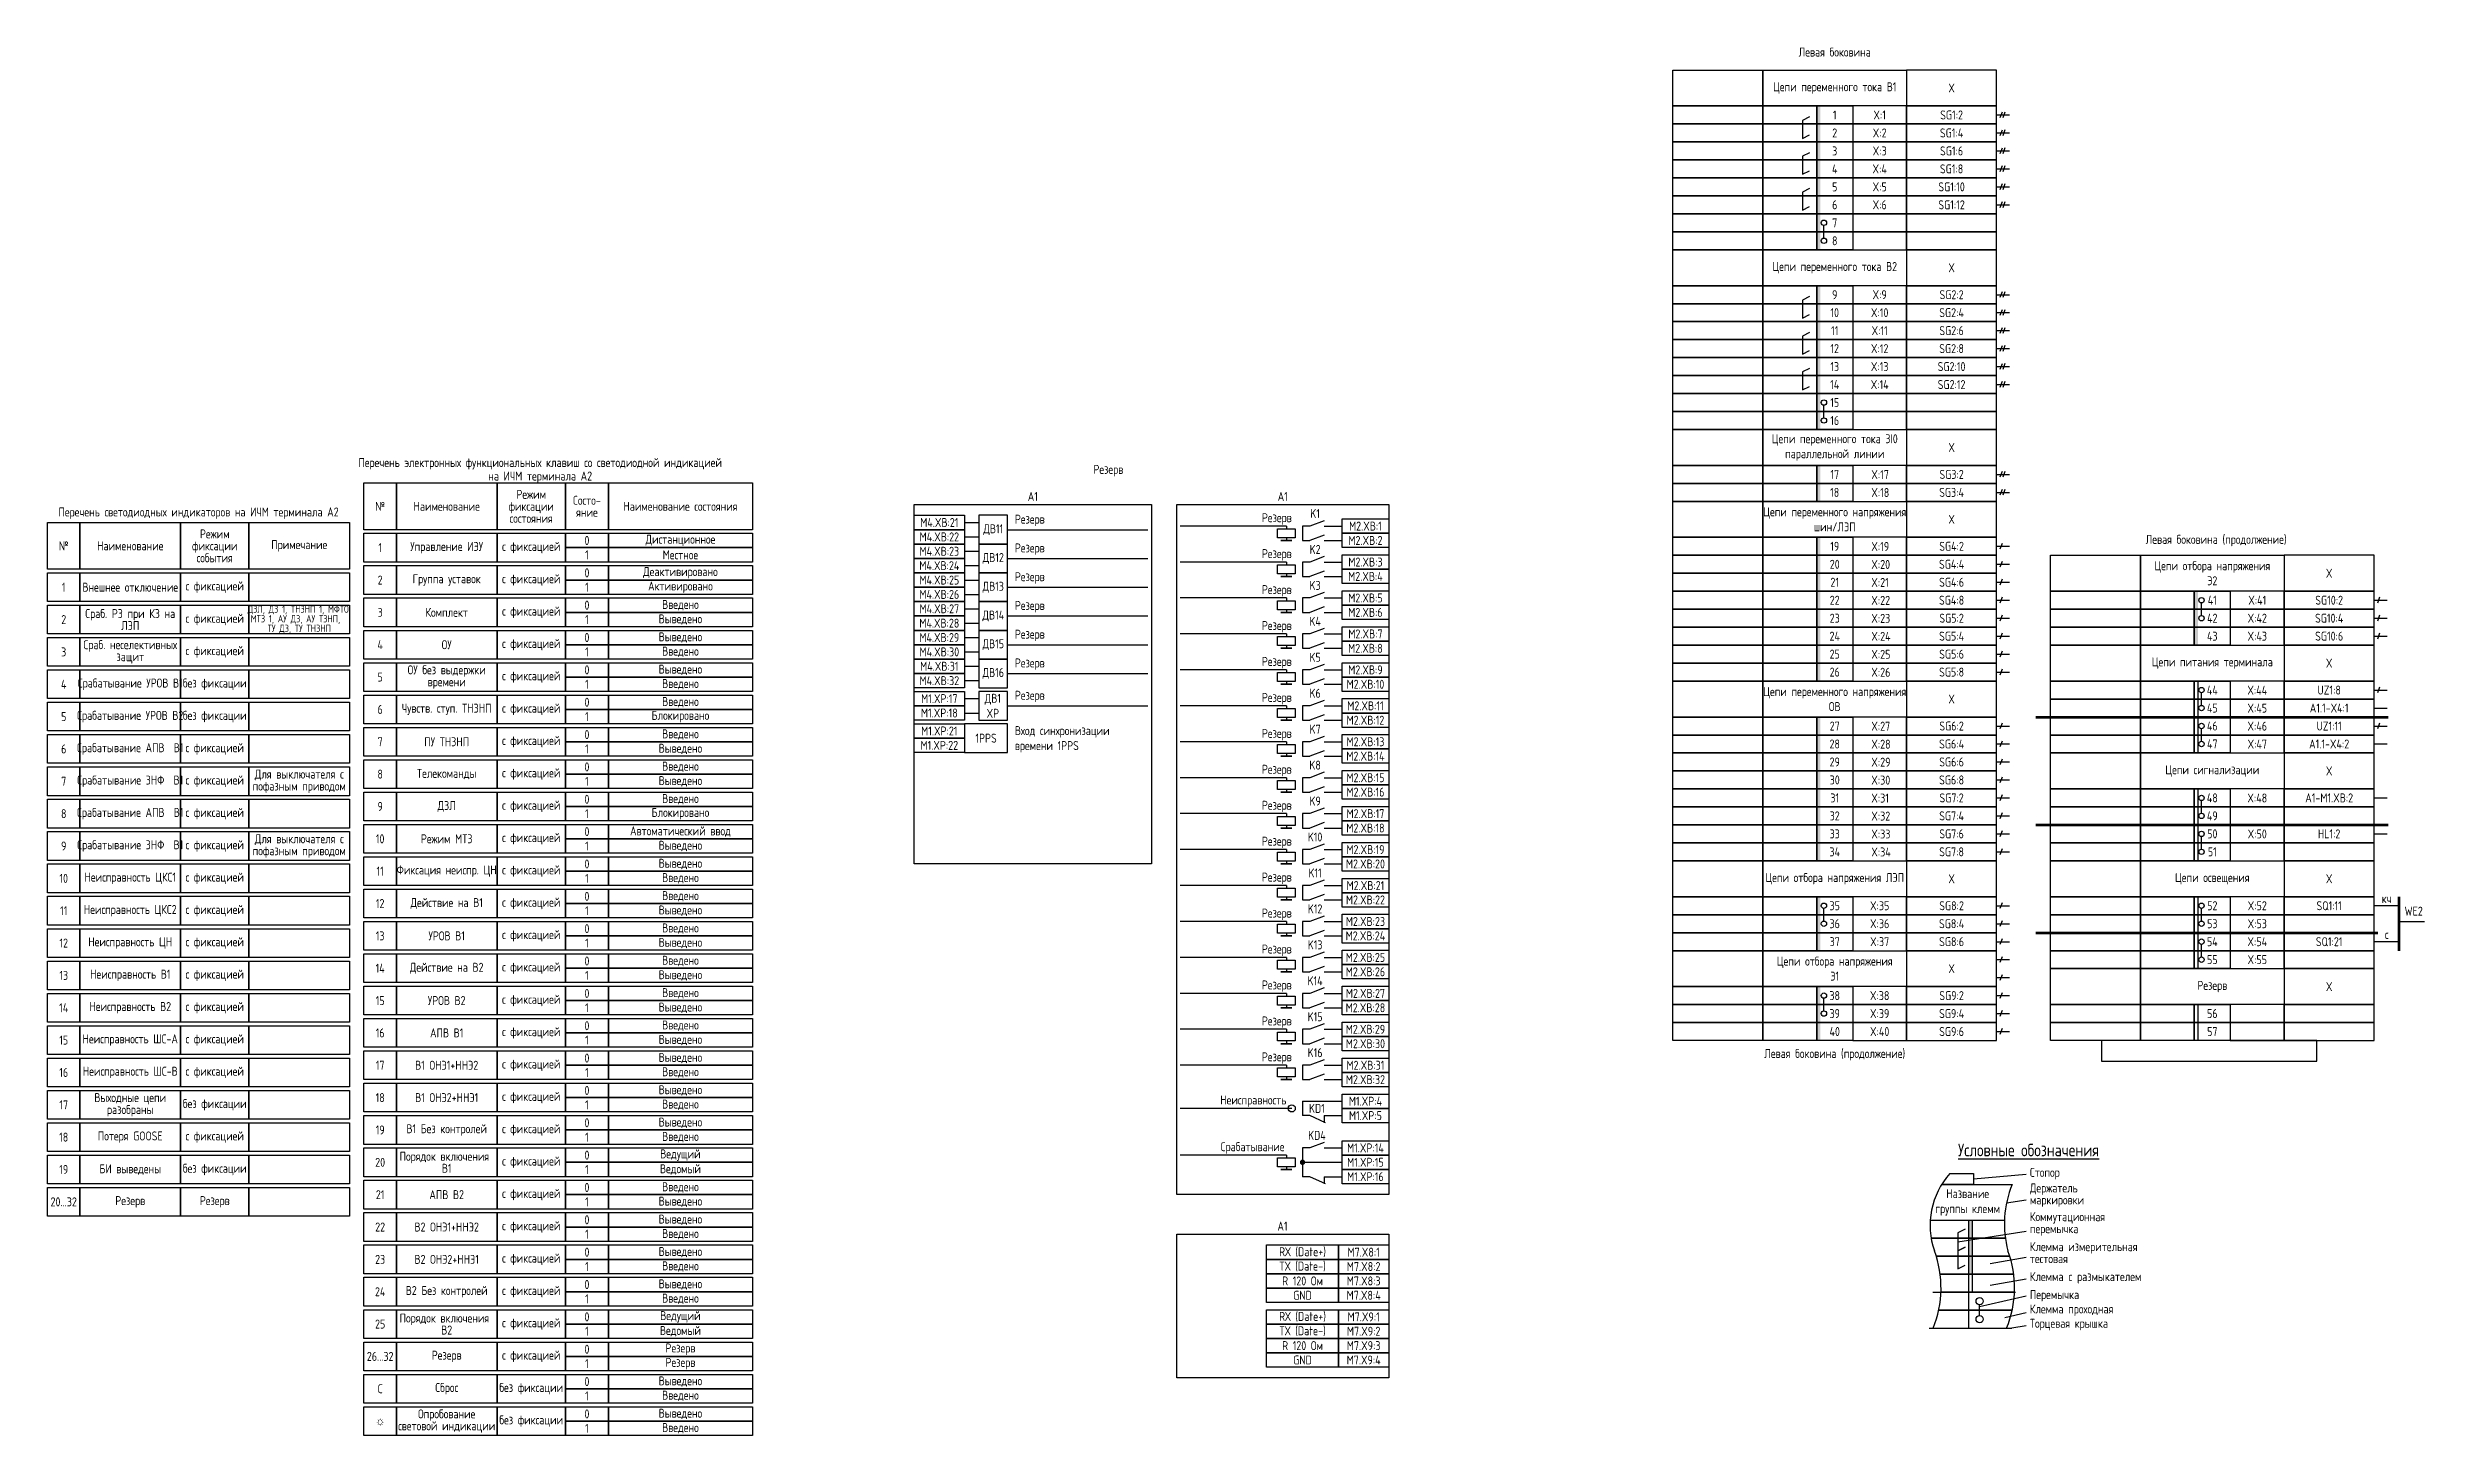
# Model space of a CAD drawing. Header units: millimetres. Extents: x -606 to 1525, y 17 to 584.
# Drawn here: x 864 to 1525, y 17 to 403 of the extents above; entities that cross this region are included whole.
import ezdxf

# ---------------------------------------------------------------- set-up
doc = ezdxf.new("R2010")
doc.units = ezdxf.units.MM
doc.styles.add('Gost type A_2.5', font='GOST_A.TTF', dxfattribs={"height": 2.5})
doc.styles.add('Gost_type_A', font='GOST_A.TTF')

msp = doc.modelspace()

# ---------------------------------------------------------------- texts
at = {"style": 'Gost_type_A'}
for s, insert, char_height, width, attachment_point in [('Левая боковина', (1361, 401.88), 2.5, 40, 5), ('Цепи переменного тока В1', (1361, 391.88), 2.5, 40, 5), ('X', (1393.5, 391.88), 2.5, 25, 5), ('SG1:2', (1393.5, 384.38), 2.5, 25, 5), ('SG1:4', (1393.5, 379.38), 2.5, 25, 5), ('SG1:8', (1393.5, 369.38), 2.5, 25, 5), ('SG1:6', (1393.5, 374.38), 2.5, 25, 5), ('SG1:10', (1393.5, 364.38), 2.5, 25, 5), ('SG1:12', (1393.5, 359.38), 2.5, 25, 5), ('Цепи переменного тока В2', (1361, 341.88), 2.5, 40, 5), ('X', (1393.5, 341.88), 2.5, 25, 5), ('SG2:4', (1393.5, 329.38), 2.5, 25, 5), ('SG2:2', (1393.5, 334.38), 2.5, 25, 5), ('SG2:6', (1393.5, 324.38), 2.5, 25, 5), ('SG2:8', (1393.5, 319.38), 2.5, 25, 5), ('SG2:10', (1393.5, 314.38), 2.5, 25, 5), ('SG2:12', (1393.5, 309.38), 2.5, 25, 5), ('Цепи переменного тока 3I0 параллельной линии', (1361, 291.88), 2.5, 40, 5), ('X', (1393.5, 291.88), 2.5, 25, 5), ('SG3:2', (1393.5, 284.38), 2.5, 25, 5), ('SG3:4', (1393.5, 279.38), 2.5, 25, 5), ('M4.XВ:21', (1112, 271), 2.5, 14, 5), ('Резерв', (1133, 270), 2.5, 27.8465, 7), ('Резерв', (1210, 272), 2.5, 31.0015, 6), ('K1', (1216.5, 273.5), 2.5, 5, 5), ('M2.XВ:1', (1230.5, 270), 2.5, 13, 5), ('Цепи переменного напряжения шин/ЛЭП', (1361, 271.88), 2.5, 40, 5), ('X', (1393.5, 271.88), 2.5, 25, 5), ('M4.XВ:22', (1112, 267), 2.5, 14, 5), ('ДВ11', (1127, 269), 2.5, 7.9998, 5), ('Резерв', (1133, 262), 2.5, 27.8465, 7), ('K2', (1216.5, 263.5), 2.5, 5, 5), ('M2.XВ:2', (1230.5, 266), 2.5, 13, 5), ('SG4:2', (1393.5, 264.38), 2.5, 25, 5), ('Левая боковина (продолжение)', (1467.07, 265.97), 2.5, 90, 5), ('M4.XВ:24', (1112, 259), 2.5, 14, 5), ('M4.XВ:23', (1112, 263), 2.5, 14, 5), ('ДВ12', (1127, 261), 2.5, 7.9998, 5), ('Резерв', (1210, 262), 2.5, 31.0015, 6), ('M2.XВ:3', (1230.5, 260), 2.5, 13, 5), ('SG4:4', (1393.5, 259.38), 2.5, 25, 5), ('Цепи отбора напряжения \\PЭ2', (1466, 256.88), 2.5, 40, 5), ('X', (1498.5, 256.88), 2.5, 25, 5), ('M4.XВ:25', (1112, 255), 2.5, 14, 5), ('M4.XВ:26', (1112, 251), 2.5, 14, 5), ('ДВ13', (1127, 253), 2.5, 7.9998, 5), ('Резерв', (1133, 254), 2.5, 27.8465, 7), ('Резерв', (1210, 252), 2.5, 31.0015, 6), ('K3', (1216.5, 253.5), 2.5, 5, 5), ('M2.XВ:4', (1230.5, 256), 2.5, 13, 5), ('M2.XВ:5', (1230.5, 250), 2.5, 13, 5), ('SG4:6', (1393.5, 254.38), 2.5, 25, 5), ('M4.XВ:27', (1112, 247), 2.5, 14, 5), ('ДВ14', (1127, 245), 2.5, 7.9998, 5), ('Резерв', (1133, 246), 2.5, 27.8465, 7), ('K4', (1216.5, 243.5), 2.5, 5, 5), ('M2.XВ:6', (1230.5, 246), 2.5, 13, 5), ('SG4:8', (1393.5, 249.38), 2.5, 25, 5), ('SG5:2', (1393.5, 244.38), 2.5, 25, 5), ('X:42', (1478.5, 244.38), 2.5, 15, 5), ('X:41', (1478.5, 249.38), 2.5, 15, 5), ('SG10:4', (1498.5, 244.38), 2.5, 25, 5), ('SG10:2', (1498.5, 249.38), 2.5, 25, 5), ('M4.XВ:28', (1112, 243), 2.5, 14, 5), ('M4.XВ:29', (1112, 239), 2.5, 14, 5), ('ДВ15', (1127, 237), 2.5, 7.9998, 5), ('Резерв', (1133, 238), 2.5, 27.8465, 7), ('Резерв', (1210, 242), 2.5, 31.0015, 6), ('M2.XВ:7', (1230.5, 240), 2.5, 13, 5), ('SG5:4', (1393.5, 239.38), 2.5, 25, 5), ('X:43', (1478.5, 239.38), 2.5, 15, 5), ('SG10:6', (1498.5, 239.38), 2.5, 25, 5), ('M4.XВ:30', (1112, 235), 2.5, 14, 5), ('M4.XВ:31', (1112, 231), 2.5, 14, 5), ('Резерв', (1133, 230), 2.5, 27.8465, 7), ('Резерв', (1210, 232), 2.5, 31.0015, 6), ('K5', (1216.5, 233.5), 2.5, 5, 5), ('M2.XВ:8', (1230.5, 236), 2.5, 13, 5), ('SG5:6', (1393.5, 234.38), 2.5, 25, 5), ('Цепи питания терминала', (1466, 231.88), 2.5, 40, 5), ('X', (1498.5, 231.88), 2.5, 25, 5), ('M4.XВ:32', (1112, 227), 2.5, 14, 5), ('ДВ16', (1127, 229), 2.5, 7.9998, 5), ('K6', (1216.5, 223.5), 2.5, 5, 5), ('M2.XВ:10', (1230.5, 226), 2.5, 13, 5), ('M2.XВ:9', (1230.5, 230), 2.5, 13, 5), ('Цепи переменного напряжения ОВ', (1361, 221.88), 2.5, 40, 5), ('SG5:8', (1393.5, 229.38), 2.5, 25, 5), ('UZ1:8', (1498.5, 224.38), 2.5, 25, 5), ('M1.XP:18', (1112, 218), 2.5, 14, 5), ('M1.XP:17', (1112, 222), 2.5, 14, 5), ('ДВ1 XP', (1126.88, 220), 2.5, 7.7588, 5), ('Резерв', (1133, 221), 2.5, 37, 7), ('Резерв', (1210, 222), 2.5, 31.0015, 6), ('M2.XВ:11', (1230.5, 220), 2.5, 13, 5), ('X', (1393.5, 221.88), 2.5, 25, 5), ('A1.1-X4:1', (1498.5, 219.38), 2.5, 25, 5), ('M1.XP:21', (1112, 213), 2.5, 14, 5), ('1PPS', (1125, 211), 2.5, 12, 5), ('Вход синхронизации\\Pвремени 1PPS', (1133, 207), 2.5, 35.9749, 7), ('Резерв', (1210, 212), 2.5, 31.0015, 6), ('K7', (1216.5, 213.5), 2.5, 5, 5), ('M2.XВ:12', (1230.5, 216), 2.5, 13, 5), ('SG6:2', (1393.5, 214.38), 2.5, 25, 5), ('UZ1:11', (1498.5, 214.38), 2.5, 25, 5), ('M1.XP:22', (1112, 209), 2.5, 14, 5), ('M2.XВ:14', (1230.5, 206), 2.5, 13, 5), ('M2.XВ:13', (1230.5, 210), 2.5, 13, 5), ('SG6:4', (1393.5, 209.38), 2.5, 25, 5), ('SG6:6', (1393.5, 204.38), 2.5, 25, 5), ('A1.1-X4:2', (1498.5, 209.38), 2.5, 25, 5), ('Резерв', (1210, 202), 2.5, 31.0015, 6), ('K8', (1216.5, 203.5), 2.5, 5, 5), ('M2.XВ:15', (1230.5, 200), 2.5, 13, 5), ('SG6:8', (1393.5, 199.38), 2.5, 25, 5), ('Цепи сигнализации', (1466, 201.88), 2.5, 40, 5), ('X', (1498.5, 201.88), 2.5, 25, 5), ('Резерв', (1210, 192), 2.5, 31.0015, 6), ('K9', (1216.5, 193.5), 2.5, 5, 5), ('M2.XВ:16', (1230.5, 196), 2.5, 13, 5), ('SG7:2', (1393.5, 194.38), 2.5, 25, 5), ('A1-М1.XВ:2', (1498.5, 194.38), 2.5, 25, 5), ('M2.XВ:18', (1230.5, 186), 2.5, 13, 5), ('M2.XВ:17', (1230.5, 190), 2.5, 13, 5), ('SG7:4', (1393.5, 189.38), 2.5, 25, 5), ('SG7:6', (1393.5, 184.38), 2.5, 25, 5), ('HL1:2', (1498.5, 184.38), 2.5, 25, 5), ('Резерв', (1210, 182), 2.5, 31.0015, 6), ('K10', (1216.5, 183.5), 2.5, 5, 5), ('M2.XВ:19', (1230.5, 180), 2.5, 13, 5), ('SG7:8', (1393.5, 179.38), 2.5, 25, 5), ('Резерв', (1210, 172), 2.5, 31.0015, 6), ('K11', (1216.5, 173.5), 2.5, 5, 5), ('M2.XВ:20', (1230.5, 176), 2.5, 13, 5), ('Цепи отбора напряжения ЛЭП', (1361, 171.88), 2.5, 40, 5), ('X', (1393.5, 171.88), 2.5, 25, 5), ('Цепи освещения', (1466, 171.88), 2.5, 40, 5), ('X', (1498.5, 171.88), 2.5, 25, 5), ('M2.XВ:22', (1230.5, 166), 2.5, 13, 5), ('M2.XВ:21', (1230.5, 170), 2.5, 13, 5), ('X:35', (1373.5, 164.38), 2.5, 15, 5), ('SG8:2', (1393.5, 164.38), 2.5, 25, 5), ('SQ1:11', (1498.5, 164.38), 2.5, 25, 5), ('кч', (1514.5, 166.38), 2.5, 7, 5), ('Резерв', (1210, 162), 2.5, 31.0015, 6), ('K12', (1216.5, 163.5), 2.5, 5, 5), ('M2.XВ:23', (1230.5, 160), 2.5, 13, 5), ('X:36', (1373.5, 159.38), 2.5, 15, 5), ('SG8:4', (1393.5, 159.38), 2.5, 25, 5), ('WE2', (1522, 162.88), 2.5, 7, 5), ('Резерв', (1210, 152), 2.5, 31.0015, 6), ('K13', (1216.5, 153.5), 2.5, 5, 5), ('M2.XВ:24', (1230.5, 156), 2.5, 13, 5), ('X:37', (1373.5, 154.38), 2.5, 15, 5), ('SG8:6', (1393.5, 154.38), 2.5, 25, 5), ('SQ1:21', (1498.5, 154.38), 2.5, 25, 5), ('с', (1514.5, 156.38), 2.5, 7, 5), ('M2.XВ:25', (1230.5, 150), 2.5, 13, 5), ('M2.XВ:26', (1230.5, 146), 2.5, 13, 5), ('Цепи отбора напряжения \\PЭ1', (1361, 146.88), 2.5, 40, 5), ('X', (1393.5, 146.88), 2.5, 25, 5), ('Резерв', (1210, 142), 2.5, 31.0015, 6), ('K14', (1216.5, 143.5), 2.5, 5, 5), ('M2.XВ:27', (1230.5, 140), 2.5, 13, 5), ('X:38', (1373.5, 139.38), 2.5, 15, 5), ('SG9:2', (1393.5, 139.38), 2.5, 25, 5), ('Резерв', (1466, 141.88), 2.5, 40, 5), ('X', (1498.5, 141.88), 2.5, 25, 5), ('Резерв', (1210, 132), 2.5, 31.0015, 6), ('K15', (1216.5, 133.5), 2.5, 5, 5), ('M2.XВ:28', (1230.5, 136), 2.5, 13, 5), ('X:39', (1373.5, 134.38), 2.5, 15, 5), ('SG9:4', (1393.5, 134.38), 2.5, 25, 5), ('M2.XВ:29', (1230.5, 130), 2.5, 13, 5), ('M2.XВ:30', (1230.5, 126), 2.5, 13, 5), ('X:40', (1373.5, 129.38), 2.5, 15, 5), ('SG9:6', (1393.5, 129.38), 2.5, 25, 5), ('Резерв', (1210, 122), 2.5, 31.0015, 6), ('K16', (1216.5, 123.5), 2.5, 5, 5), ('M2.XВ:31', (1230.5, 120), 2.5, 13, 5), ('Левая боковина (продолжение)', (1361, 122.94), 2.5, 90, 5), ('M2.XВ:32', (1230.5, 116), 2.5, 13, 5), ('KD1', (1217, 108), 2.5, 8, 5), ('M1.XP:4', (1230.5, 110), 2.5, 13, 5), ('M1.XP:5', (1230.5, 106), 2.5, 13, 5), ('KD4', (1217, 100.5), 2.5, 8, 5), ('M1.XP:14', (1230.5, 97), 2.5, 13, 5), ('M1.XP:15', (1230.5, 93), 2.5, 13, 5), ('{\\LУсловные обозначения}', (1414.9, 96.41), 3.5, 75, 5), ('M1.XP:16', (1230.5, 89), 2.5, 13, 5), ('Название группы клемм', (1397.97, 81.86), 2.5, 20.4592, 5), ('RХ (Date+)', (1213, 68), 2.5, 20, 5), ('М7.X8:1', (1230, 68), 2.5, 14, 5), ('TХ (Date-)', (1213, 64), 2.5, 20, 5), ('R 120 Ом', (1213, 60), 2.5, 20, 5), ('М7.X8:3', (1230, 60), 2.5, 14, 5), ('М7.X8:2', (1230, 64), 2.5, 14, 5), ('GND', (1213, 56), 2.5, 20, 5), ('М7.X8:4', (1230, 56), 2.5, 14, 5), ('TХ (Date-)', (1213, 46), 2.5, 20, 5), ('RХ (Date+)', (1213, 50), 2.5, 20, 5), ('М7.X9:2', (1230, 46), 2.5, 14, 5), ('М7.X9:1', (1230, 50), 2.5, 14, 5), ('R 120 Ом', (1213, 42), 2.5, 20, 5), ('М7.X9:3', (1230, 42), 2.5, 14, 5), ('GND', (1213, 38), 2.5, 20, 5), ('М7.X9:4', (1230, 38), 2.5, 14, 5)]:
    msp.add_mtext(s, dxfattribs=dict(at, insert=insert, char_height=char_height, width=width, attachment_point=attachment_point))
at = {"ltscale": 10, "char_height": 2.5, "attachment_point": 5, "style": 'Gost_type_A'}
for s, insert, width in [('1', (1361, 384.38), 10), ('X:1', (1373.5, 384.38), 15), ('2', (1361, 379.38), 10), ('X:2', (1373.5, 379.38), 15), ('4', (1361, 369.38), 10), ('3', (1361, 374.38), 10), ('X:4', (1373.5, 369.38), 15), ('X:3', (1373.5, 374.38), 15), ('5', (1361, 364.38), 10), ('X:5', (1373.5, 364.38), 15), ('6', (1361, 359.38), 10), ('X:6', (1373.5, 359.38), 15), ('7', (1361, 354.38), 10), ('8', (1361, 349.38), 10), ('10', (1361, 329.38), 10), ('9', (1361, 334.38), 10), ('X:10', (1373.5, 329.38), 15), ('X:9', (1373.5, 334.38), 15), ('11', (1361, 324.38), 10), ('X:11', (1373.5, 324.38), 15), ('12', (1361, 319.38), 10), ('X:12', (1373.5, 319.38), 15), ('13', (1361, 314.38), 10), ('X:13', (1373.5, 314.38), 15), ('14', (1361, 309.38), 10), ('15', (1361, 304.38), 10), ('X:14', (1373.5, 309.38), 15), ('16', (1361, 299.38), 10), ('17', (1361, 284.38), 10), ('18', (1361, 279.38), 10), ('19', (1361, 264.38), 10), ('20', (1361, 259.38), 10), ('21', (1361, 254.38), 10), ('23', (1361, 244.38), 10), ('22', (1361, 249.38), 10), ('42', (1466, 244.38), 13), ('41', (1466, 249.38), 13), ('24', (1361, 239.38), 10), ('43', (1466, 239.38), 13), ('25', (1361, 234.38), 10), ('26', (1361, 229.38), 10), ('44', (1466, 224.38), 13), ('X:44', (1478.5, 224.35), 15), ('45', (1466, 219.38), 13), ('X:45', (1478.5, 219.35), 15), ('27', (1361, 214.38), 10), ('46', (1466, 214.38), 13), ('X:46', (1478.5, 214.35), 15), ('28', (1361, 209.38), 10), ('29', (1361, 204.38), 10), ('47', (1466, 209.38), 13), ('X:47', (1478.5, 209.35), 15), ('30', (1361, 199.38), 10), ('31', (1361, 194.38), 10), ('48', (1466, 194.38), 13), ('X:48', (1478.5, 194.35), 15), ('33', (1361, 184.38), 10), ('32', (1361, 189.38), 10), ('49', (1466, 189.38), 13), ('50', (1466, 184.38), 13), ('X:50', (1478.5, 184.35), 15), ('34', (1361, 179.38), 10), ('51', (1466, 179.38), 13), ('35', (1361, 164.38), 13), ('52', (1466, 164.38), 13), ('X:52', (1478.5, 164.38), 15), ('36', (1361, 159.38), 13), ('53', (1466, 159.38), 13), ('X:53', (1478.5, 159.38), 15), ('37', (1361, 154.38), 13), ('54', (1466, 154.38), 13), ('X:54', (1478.5, 154.38), 15), ('55', (1466, 149.38), 13), ('X:55', (1478.5, 149.38), 15), ('38', (1361, 139.38), 13), ('39', (1361, 134.38), 13), ('56', (1466, 134.38), 13), ('40', (1361, 129.38), 13), ('57', (1466, 129.38), 13)]:
    msp.add_mtext(s, dxfattribs=dict(at, insert=insert, width=width))
for s, insert, char_height, width, attachment_point, line_spacing_factor, style in [('Перечень электронных функциональных клавиш со светодиодной индикацией\\Pна ИЧМ терминала А2', (1001, 282), 2.5, 118, 8, 0.9, 'Gost_type_A'), ('Резерв', (1159, 285.44), 2.5, 192, 5, 0.9, 'Gost_type_A'), ('Режим\\Pфиксации состояния', (998.5, 275.5), 2.5, 19, 5, 0.8, 'Gost_type_A'), ('Состо- яние', (1014, 275.5), 2.5, 12, 5, 0.8, 'Gost_type_A'), ('A1', (1138, 277), 2.5, 66, 8, 0.9, 'Gost_type_A'), ('A1', (1207.5, 277), 2.5, 59, 8, 0.9, 'Gost_type_A'), ('Перечень светодиодных индикаторов на ИЧМ терминала А2', (906, 272), 2.5, 84, 8, 0.9, 'Gost_type_A'), ('№ ', (956.5, 275.5), 2.5, 9, 5, 0.8, 'Gost_type_A'), ('Наименование ', (975, 275.5), 2.5, 28, 5, 0.8, 'Gost_type_A'), ('Наименование состояния ', (1040, 275.5), 2.5, 40, 5, 0.8, 'Gost_type_A'), ('№ ', (868.5, 264.5), 2.5, 9, 5, 0.8, 'Gost_type_A'), ('Наименование ', (887, 264.5), 2.5, 28, 5, 0.8, 'Gost_type_A'), ('Режим\\Pфиксации события', (910.5, 264.5), 2.5, 19, 5, 0.8, 'Gost_type_A'), ('Примечание', (934, 264.5), 2.5, 28, 5, 0.8, 'Gost_type_A'), ('1', (956.5, 264), 2.5, 9, 5, 0.8, 'Gost_type_A'), ('Управление ИЭУ', (975, 264), 2.5, 28, 5, 0.8, 'Gost_type_A'), ('с фиксацией', (998.5, 264), 2.5, 19, 5, 0.8, 'Gost_type_A'), ('0', (1014, 266), 2.5, 12, 5, 0.8, 'Gost_type_A'), ('Дистанционное', (1040, 266), 2.5, 40, 5, 0.8, 'Gost_type_A'), ('0', (1014, 257), 2.5, 12, 5, 0.8, 'Gost_type_A'), ('1', (1014, 262), 2.5, 12, 5, 0.8, 'Gost_type_A'), ('Деактивировано', (1040, 257), 2.5, 40, 5, 0.8, 'Gost_type_A'), ('Местное', (1040, 262), 2.5, 40, 5, 0.8, 'Gost_type_A'), ('1', (868.5, 253), 2.5, 9, 5, 0.8, 'Gost_type_A'), ('Внешнее отключение ', (887, 253), 2.5, 28, 5, 0.8, 'Gost_type_A'), ('с фиксацией', (910.5, 253), 2.5, 19, 5, 0.8, 'Gost_type_A'), ('2', (956.5, 255), 2.5, 9, 5, 0.8, 'Gost_type_A'), ('Группа уставок', (975, 255), 2.5, 28, 5, 0.8, 'Gost_type_A'), ('с фиксацией', (998.5, 255), 2.5, 19, 5, 0.8, 'Gost_type_A'), ('1', (1014, 253), 2.5, 12, 5, 0.8, 'Gost_type_A'), ('Активировано', (1040, 253), 2.5, 40, 5, 0.8, 'Gost_type_A'), ('2', (868.5, 244), 2.5, 9, 5, 0.8, 'Gost_type_A'), ('Сраб. РЗ при КЗ на ЛЭП ', (887, 244), 2.5, 28, 5, 0.8, 'Gost_type_A'), ('с фиксацией', (910.5, 244), 2.5, 19, 5, 0.8, 'Gost_type_A'), ('ДЗЛ, ДЗ 1, ТНЗНП 1, МФТО, МТЗ 1, АУ ДЗ, АУ ТЗНП,   ТУ ДЗ, ТУ ТНЗНП ', (934, 244), 2, 28, 5, 0.8, 'Gost_type_A'), ('3', (956.5, 246), 2.5, 9, 5, 0.8, 'Gost_type_A'), ('Комплект', (975, 246), 2.5, 28, 5, 0.8, 'Gost type A_2.5'), ('с фиксацией', (998.5, 246), 2.5, 19, 5, 0.8, 'Gost_type_A'), ('0', (1014, 248), 2.5, 12, 5, 0.8, 'Gost_type_A'), ('1', (1014, 244), 2.5, 12, 5, 0.8, 'Gost_type_A'), ('Выведено', (1040, 244), 2.5, 40, 5, 0.8, 'Gost_type_A'), ('Введено', (1040, 248), 2.5, 40, 5, 0.8, 'Gost_type_A'), ('Сраб. неселективных защит ', (887, 235), 2.5, 28, 5, 0.8, 'Gost_type_A'), ('4', (956.5, 237), 2.5, 9, 5, 0.8, 'Gost_type_A'), ('ОУ', (975, 237), 2.5, 28, 5, 0.8, 'Gost type A_2.5'), ('с фиксацией', (998.5, 237), 2.5, 19, 5, 0.8, 'Gost_type_A'), ('0', (1014, 239), 2.5, 12, 5, 0.8, 'Gost_type_A'), ('Выведено', (1040, 239), 2.5, 40, 5, 0.8, 'Gost_type_A'), ('3', (868.5, 235), 2.5, 9, 5, 0.8, 'Gost_type_A'), ('с фиксацией', (910.5, 235), 2.5, 19, 5, 0.8, 'Gost_type_A'), ('1', (1014, 235), 2.5, 12, 5, 0.8, 'Gost_type_A'), ('Выведено', (1040, 230), 2.5, 40, 5, 0.8, 'Gost_type_A'), ('Введено', (1040, 235), 2.5, 40, 5, 0.8, 'Gost_type_A'), ('4', (868.5, 226), 2.5, 9, 5, 0.8, 'Gost_type_A'), ('Срабатывание УРОВ В1', (887, 226), 2.5, 28, 5, 0.8, 'Gost_type_A'), ('без фиксации', (910.5, 226), 2.5, 19, 5, 0.8, 'Gost_type_A'), ('5', (956.5, 228), 2.5, 9, 5, 0.8, 'Gost_type_A'), ('ОУ без выдержки времени ', (975, 228), 2.5, 28, 5, 0.8, 'Gost_type_A'), ('с фиксацией', (998.5, 228), 2.5, 19, 5, 0.8, 'Gost_type_A'), ('0', (1014, 230), 2.5, 12, 5, 0.8, 'Gost_type_A'), ('1', (1014, 226), 2.5, 12, 5, 0.8, 'Gost_type_A'), ('Введено', (1040, 226), 2.5, 40, 5, 0.8, 'Gost_type_A'), ('5', (868.5, 217), 2.5, 9, 5, 0.8, 'Gost_type_A'), ('Срабатывание УРОВ В2', (887, 217), 2.5, 28, 5, 0.8, 'Gost_type_A'), ('без фиксации', (910.5, 217), 2.5, 19, 5, 0.8, 'Gost_type_A'), ('6', (956.5, 219), 2.5, 9, 5, 0.8, 'Gost_type_A'), ('Чувств. ступ. ТНЗНП ', (975, 219), 2.5, 28, 5, 0.8, 'Gost_type_A'), ('с фиксацией', (998.5, 219), 2.5, 19, 5, 0.8, 'Gost_type_A'), ('0', (1014, 221), 2.5, 12, 5, 0.8, 'Gost_type_A'), ('1', (1014, 217), 2.5, 12, 5, 0.8, 'Gost_type_A'), ('Блокировано', (1040, 217), 2.5, 40, 5, 0.8, 'Gost_type_A'), ('Введено', (1040, 221), 2.5, 40, 5, 0.8, 'Gost_type_A'), ('с фиксацией', (998.5, 210), 2.5, 19, 5, 0.8, 'Gost_type_A'), ('0', (1014, 212), 2.5, 12, 5, 0.8, 'Gost_type_A'), ('Введено', (1040, 212), 2.5, 40, 5, 0.8, 'Gost_type_A'), ('6', (868.5, 208), 2.5, 9, 5, 0.8, 'Gost_type_A'), ('Срабатывание АПВ  В1 ', (887, 208), 2.5, 28, 5, 0.8, 'Gost_type_A'), ('с фиксацией', (910.5, 208), 2.5, 19, 5, 0.8, 'Gost_type_A'), ('7', (956.5, 210), 2.5, 9, 5, 0.8, 'Gost_type_A'), ('ПУ ТНЗНП ', (975, 210), 2.5, 28, 5, 0.8, 'Gost_type_A'), ('1', (1014, 208), 2.5, 12, 5, 0.8, 'Gost_type_A'), ('Выведено', (1040, 208), 2.5, 40, 5, 0.8, 'Gost_type_A'), ('7', (868.5, 199), 2.5, 9, 5, 0.8, 'Gost_type_A'), ('Срабатывание ЗНФ  В1', (887, 199), 2.5, 28, 5, 0.8, 'Gost_type_A'), ('с фиксацией', (910.5, 199), 2.5, 19, 5, 0.8, 'Gost_type_A'), ('Для выключателя с пофазным приводом ', (934, 199), 2.5, 28, 5, 0.8, 'Gost_type_A'), ('8', (956.5, 201), 2.5, 9, 5, 0.8, 'Gost_type_A'), ('Телекоманды ', (975, 201), 2.5, 28, 5, 0.8, 'Gost_type_A'), ('с фиксацией', (998.5, 201), 2.5, 19, 5, 0.8, 'Gost_type_A'), ('0', (1014, 203), 2.5, 12, 5, 0.8, 'Gost_type_A'), ('1', (1014, 199), 2.5, 12, 5, 0.8, 'Gost_type_A'), ('Выведено', (1040, 199), 2.5, 40, 5, 0.8, 'Gost_type_A'), ('Введено', (1040, 203), 2.5, 40, 5, 0.8, 'Gost_type_A'), ('9', (956.5, 192), 2.5, 9, 5, 0.8, 'Gost_type_A'), ('ДЗЛ', (975, 192), 2.5, 28, 5, 0.8, 'Gost_type_A'), ('с фиксацией', (998.5, 192), 2.5, 19, 5, 0.8, 'Gost_type_A'), ('0', (1014, 194), 2.5, 12, 5, 0.8, 'Gost_type_A'), ('Введено', (1040, 194), 2.5, 40, 5, 0.8, 'Gost_type_A'), ('8', (868.5, 190), 2.5, 9, 5, 0.8, 'Gost_type_A'), ('Срабатывание АПВ  В1 ', (887, 190), 2.5, 28, 5, 0.8, 'Gost_type_A'), ('с фиксацией', (910.5, 190), 2.5, 19, 5, 0.8, 'Gost_type_A'), ('0', (1014, 185), 2.5, 12, 5, 0.8, 'Gost_type_A'), ('1', (1014, 190), 2.5, 12, 5, 0.8, 'Gost_type_A'), ('Автоматический ввод ', (1040, 185), 2.5, 40, 5, 0.8, 'Gost_type_A'), ('Блокировано', (1040, 190), 2.5, 40, 5, 0.8, 'Gost_type_A'), ('9', (868.5, 181), 2.5, 9, 5, 0.8, 'Gost_type_A'), ('Срабатывание ЗНФ  В1', (887, 181), 2.5, 28, 5, 0.8, 'Gost_type_A'), ('с фиксацией', (910.5, 181), 2.5, 19, 5, 0.8, 'Gost_type_A'), ('Для выключателя с пофазным приводом ', (934, 181), 2.5, 28, 5, 0.8, 'Gost_type_A'), ('10', (956.5, 183), 2.5, 9, 5, 0.8, 'Gost_type_A'), ('Режим МТЗ', (975, 183), 2.5, 28, 5, 0.8, 'Gost_type_A'), ('с фиксацией', (998.5, 183), 2.5, 19, 5, 0.8, 'Gost_type_A'), ('1', (1014, 181), 2.5, 12, 5, 0.8, 'Gost_type_A'), ('Выведено', (1040, 181), 2.5, 40, 5, 0.8, 'Gost_type_A'), ('10', (868.5, 172), 2.5, 9, 5, 0.8, 'Gost_type_A'), ('Неисправность ЦКС1 ', (887, 172), 2.5, 28, 5, 0.8, 'Gost_type_A'), ('с фиксацией', (910.5, 172), 2.5, 19, 5, 0.8, 'Gost_type_A'), ('11', (956.5, 174), 2.5, 9, 5, 0.8, 'Gost_type_A'), ('Фиксация неиспр. ЦН ', (975, 174), 2.5, 28, 5, 0.8, 'Gost_type_A'), ('с фиксацией', (998.5, 174), 2.5, 19, 5, 0.8, 'Gost_type_A'), ('0', (1014, 176), 2.5, 12, 5, 0.8, 'Gost_type_A'), ('1', (1014, 172), 2.5, 12, 5, 0.8, 'Gost_type_A'), ('Выведено', (1040, 176), 2.5, 40, 5, 0.8, 'Gost_type_A'), ('Введено', (1040, 172), 2.5, 40, 5, 0.8, 'Gost_type_A'), ('12', (956.5, 165), 2.5, 9, 5, 0.8, 'Gost_type_A'), ('Действие на В1 ', (975, 165), 2.5, 28, 5, 0.8, 'Gost_type_A'), ('с фиксацией', (998.5, 165), 2.5, 19, 5, 0.8, 'Gost_type_A'), ('0', (1014, 167), 2.5, 12, 5, 0.8, 'Gost_type_A'), ('Введено', (1040, 167), 2.5, 40, 5, 0.8, 'Gost_type_A'), ('11', (868.5, 163), 2.5, 9, 5, 0.8, 'Gost_type_A'), ('Неисправность ЦКС2 ', (887, 163), 2.5, 28, 5, 0.8, 'Gost_type_A'), ('с фиксацией', (910.5, 163), 2.5, 19, 5, 0.8, 'Gost_type_A'), ('0', (1014, 158), 2.5, 12, 5, 0.8, 'Gost_type_A'), ('1', (1014, 163), 2.5, 12, 5, 0.8, 'Gost_type_A'), ('Выведено', (1040, 163), 2.5, 40, 5, 0.8, 'Gost_type_A'), ('Введено', (1040, 158), 2.5, 40, 5, 0.8, 'Gost_type_A'), ('12', (868.5, 154), 2.5, 9, 5, 0.8, 'Gost_type_A'), ('Неисправность ЦН ', (887, 154), 2.5, 28, 5, 0.8, 'Gost_type_A'), ('с фиксацией', (910.5, 154), 2.5, 19, 5, 0.8, 'Gost_type_A'), ('13', (956.5, 156), 2.5, 9, 5, 0.8, 'Gost_type_A'), ('УРОВ В1 ', (975, 156), 2.5, 28, 5, 0.8, 'Gost_type_A'), ('с фиксацией', (998.5, 156), 2.5, 19, 5, 0.8, 'Gost_type_A'), ('1', (1014, 154), 2.5, 12, 5, 0.8, 'Gost_type_A'), ('Выведено', (1040, 154), 2.5, 40, 5, 0.8, 'Gost_type_A'), ('13', (868.5, 145), 2.5, 9, 5, 0.8, 'Gost_type_A'), ('Неисправность В1 ', (887, 145), 2.5, 28, 5, 0.8, 'Gost_type_A'), ('с фиксацией', (910.5, 145), 2.5, 19, 5, 0.8, 'Gost_type_A'), ('14', (956.5, 147), 2.5, 9, 5, 0.8, 'Gost_type_A'), ('Действие на В2', (975, 147), 2.5, 28, 5, 0.8, 'Gost_type_A'), ('с фиксацией', (998.5, 147), 2.5, 19, 5, 0.8, 'Gost_type_A'), ('0', (1014, 149), 2.5, 12, 5, 0.8, 'Gost_type_A'), ('1', (1014, 145), 2.5, 12, 5, 0.8, 'Gost_type_A'), ('Выведено', (1040, 145), 2.5, 40, 5, 0.8, 'Gost_type_A'), ('Введено', (1040, 149), 2.5, 40, 5, 0.8, 'Gost_type_A'), ('15', (956.5, 138), 2.5, 9, 5, 0.8, 'Gost_type_A'), ('УРОВ В2', (975, 138), 2.5, 28, 5, 0.8, 'Gost_type_A'), ('с фиксацией', (998.5, 138), 2.5, 19, 5, 0.8, 'Gost_type_A'), ('0', (1014, 140), 2.5, 12, 5, 0.8, 'Gost_type_A'), ('Введено', (1040, 140), 2.5, 40, 5, 0.8, 'Gost_type_A'), ('14', (868.5, 136), 2.5, 9, 5, 0.8, 'Gost_type_A'), ('Неисправность В2', (887, 136), 2.5, 28, 5, 0.8, 'Gost_type_A'), ('с фиксацией', (910.5, 136), 2.5, 19, 5, 0.8, 'Gost_type_A'), ('0', (1014, 131), 2.5, 12, 5, 0.8, 'Gost_type_A'), ('1', (1014, 136), 2.5, 12, 5, 0.8, 'Gost_type_A'), ('Выведено', (1040, 136), 2.5, 40, 5, 0.8, 'Gost_type_A'), ('Введено', (1040, 131), 2.5, 40, 5, 0.8, 'Gost_type_A'), ('15', (868.5, 127), 2.5, 9, 5, 0.8, 'Gost_type_A'), ('Неисправность ШС-А', (887, 127), 2.5, 28, 5, 0.8, 'Gost_type_A'), ('с фиксацией', (910.5, 127), 2.5, 19, 5, 0.8, 'Gost_type_A'), ('16', (956.5, 129), 2.5, 9, 5, 0.8, 'Gost_type_A'), ('АПВ В1 ', (975, 129), 2.5, 28, 5, 0.8, 'Gost_type_A'), ('с фиксацией', (998.5, 129), 2.5, 19, 5, 0.8, 'Gost_type_A'), ('1', (1014, 127), 2.5, 12, 5, 0.8, 'Gost_type_A'), ('Выведено', (1040, 127), 2.5, 40, 5, 0.8, 'Gost_type_A'), ('16', (868.5, 118), 2.5, 9, 5, 0.8, 'Gost_type_A'), ('Неисправность ШС-В', (887, 118), 2.5, 28, 5, 0.8, 'Gost_type_A'), ('с фиксацией', (910.5, 118), 2.5, 19, 5, 0.8, 'Gost_type_A'), ('17', (956.5, 120), 2.5, 9, 5, 0.8, 'Gost_type_A'), ('В1 ОНЭ1+ННЭ2 ', (975, 120), 2.5, 28, 5, 0.8, 'Gost_type_A'), ('с фиксацией', (998.5, 120), 2.5, 19, 5, 0.8, 'Gost_type_A'), ('0', (1014, 122), 2.5, 12, 5, 0.8, 'Gost_type_A'), ('1', (1014, 118), 2.5, 12, 5, 0.8, 'Gost_type_A'), ('Выведено', (1040, 122), 2.5, 40, 5, 0.8, 'Gost_type_A'), ('Введено', (1040, 118), 2.5, 40, 5, 0.8, 'Gost_type_A'), ('с фиксацией', (998.5, 111), 2.5, 19, 5, 0.8, 'Gost_type_A'), ('0', (1014, 113), 2.5, 12, 5, 0.8, 'Gost_type_A'), ('Выведено', (1040, 113), 2.5, 40, 5, 0.8, 'Gost_type_A'), ('17', (868.5, 109), 2.5, 9, 5, 0.8, 'Gost_type_A'), ('Выходные цепи разобраны ', (887, 109), 2.5, 28, 5, 0.8, 'Gost_type_A'), ('без фиксации', (910.5, 109), 2.5, 19, 5, 0.8, 'Gost_type_A'), ('18', (956.5, 111), 2.5, 9, 5, 0.8, 'Gost_type_A'), ('В1 ОНЭ2+ННЭ1 ', (975, 111), 2.5, 28, 5, 0.8, 'Gost_type_A'), ('1', (1014, 109), 2.5, 12, 5, 0.8, 'Gost_type_A'), ('Введено', (1040, 109), 2.5, 40, 5, 0.8, 'Gost_type_A'), ('Неисправность', (1208.5, 110), 2.5, 37, 6, 0.8, 'Gost_type_A'), ('18', (868.5, 100), 2.5, 9, 5, 0.8, 'Gost_type_A'), ('Потеря GOOSE ', (887, 100), 2.5, 28, 5, 0.8, 'Gost_type_A'), ('с фиксацией', (910.5, 100), 2.5, 19, 5, 0.8, 'Gost_type_A'), ('19', (956.5, 102), 2.5, 9, 5, 0.8, 'Gost_type_A'), ('В1 Без контролей ', (975, 102), 2.5, 28, 5, 0.8, 'Gost_type_A'), ('с фиксацией', (998.5, 102), 2.5, 19, 5, 0.8, 'Gost_type_A'), ('0', (1014, 104), 2.5, 12, 5, 0.8, 'Gost_type_A'), ('1', (1014, 100), 2.5, 12, 5, 0.8, 'Gost_type_A'), ('Выведено', (1040, 104), 2.5, 40, 5, 0.8, 'Gost_type_A'), ('Введено', (1040, 100), 2.5, 40, 5, 0.8, 'Gost_type_A'), ('без фиксации', (910.5, 91), 2.5, 19, 5, 0.8, 'Gost_type_A'), ('20', (956.5, 93), 2.5, 9, 5, 0.8, 'Gost_type_A'), ('Порядок включения  В1 ', (975, 93), 2.5, 28, 5, 0.8, 'Gost_type_A'), ('с фиксацией', (998.5, 93), 2.5, 19, 5, 0.8, 'Gost_type_A'), ('0', (1014, 95), 2.5, 12, 5, 0.8, 'Gost_type_A'), ('Ведущий ', (1040, 95), 2.5, 40, 5, 0.8, 'Gost_type_A'), ('Срабатывание', (1208, 97), 2.5, 37, 6, 0.8, 'Gost_type_A'), ('19', (868.5, 91), 2.5, 9, 5, 0.8, 'Gost_type_A'), ('БИ выведены ', (887, 91), 2.5, 28, 5, 0.8, 'Gost_type_A'), ('0', (1014, 86), 2.5, 12, 5, 0.8, 'Gost_type_A'), ('1', (1014, 91), 2.5, 12, 5, 0.8, 'Gost_type_A'), ('Ведомый ', (1040, 91), 2.5, 40, 5, 0.8, 'Gost_type_A'), ('Введено', (1040, 86), 2.5, 40, 5, 0.8, 'Gost_type_A'), ('Держатель\\Pмаркировки', (1415.27, 83.86), 2.5, 38.7538, 4, 0.8, 'Gost_type_A'), ('Стопор', (1415.27, 89.86), 2.5, 44, 4, 0.8, 'Gost_type_A'), ('20...32', (868.5, 82), 2.5, 9, 5, 0.8, 'Gost_type_A'), ('Резерв', (887, 82), 2.5, 28, 5, 0.8, 'Gost_type_A'), ('Резерв', (910.5, 82), 2.5, 19, 5, 0.8, 'Gost_type_A'), ('21', (956.5, 84), 2.5, 9, 5, 0.8, 'Gost_type_A'), ('АПВ В2', (975, 84), 2.5, 28, 5, 0.8, 'Gost_type_A'), ('с фиксацией', (998.5, 84), 2.5, 19, 5, 0.8, 'Gost_type_A'), ('1', (1014, 82), 2.5, 12, 5, 0.8, 'Gost_type_A'), ('Выведено', (1040, 82), 2.5, 40, 5, 0.8, 'Gost_type_A'), ('22', (956.5, 75), 2.5, 9, 5, 0.8, 'Gost_type_A'), ('В2 ОНЭ1+ННЭ2 ', (975, 75), 2.5, 28, 5, 0.8, 'Gost_type_A'), ('с фиксацией', (998.5, 75), 2.5, 19, 5, 0.8, 'Gost_type_A'), ('0', (1014, 77), 2.5, 12, 5, 0.8, 'Gost_type_A'), ('1', (1014, 73), 2.5, 12, 5, 0.8, 'Gost_type_A'), ('Выведено', (1040, 77), 2.5, 40, 5, 0.8, 'Gost_type_A'), ('Введено', (1040, 73), 2.5, 40, 5, 0.8, 'Gost_type_A'), ('Коммутационная\\Pперемычка', (1415.27, 75.86), 2.5, 44, 4, 0.8, 'Gost_type_A'), ('23', (956.5, 66), 2.5, 9, 5, 0.8, 'Gost_type_A'), ('В2 ОНЭ2+ННЭ1 ', (975, 66), 2.5, 28, 5, 0.8, 'Gost_type_A'), ('с фиксацией', (998.5, 66), 2.5, 19, 5, 0.8, 'Gost_type_A'), ('0', (1014, 68), 2.5, 12, 5, 0.8, 'Gost_type_A'), ('Выведено', (1040, 68), 2.5, 40, 5, 0.8, 'Gost_type_A'), ('Клемма измерительная\\Pтестовая', (1415.27, 67.86), 2.5, 55.1103, 4, 0.8, 'Gost_type_A'), ('0', (1014, 59), 2.5, 12, 5, 0.8, 'Gost_type_A'), ('1', (1014, 64), 2.5, 12, 5, 0.8, 'Gost_type_A'), ('Выведено', (1040, 59), 2.5, 40, 5, 0.8, 'Gost_type_A'), ('Введено', (1040, 64), 2.5, 40, 5, 0.8, 'Gost_type_A'), ('Клемма c размыкателем', (1415.27, 60.86), 2.5, 55.1103, 4, 0.8, 'Gost_type_A'), ('24', (956.5, 57), 2.5, 9, 5, 0.8, 'Gost_type_A'), ('В2 Без контролей ', (975, 57), 2.5, 28, 5, 0.8, 'Gost_type_A'), ('с фиксацией', (998.5, 57), 2.5, 19, 5, 0.8, 'Gost_type_A'), ('1', (1014, 55), 2.5, 12, 5, 0.8, 'Gost_type_A'), ('Введено', (1040, 55), 2.5, 40, 5, 0.8, 'Gost_type_A'), ('Перемычка', (1415.27, 55.86), 2.5, 49.9213, 4, 0.8, 'Gost_type_A'), ('Клемма проходная', (1415.27, 51.86), 2.5, 44, 4, 0.8, 'Gost_type_A'), ('25', (956.5, 48), 2.5, 9, 5, 0.8, 'Gost_type_A'), ('Порядок включения  В2 ', (975, 48), 2.5, 28, 5, 0.8, 'Gost_type_A'), ('с фиксацией', (998.5, 48), 2.5, 19, 5, 0.8, 'Gost_type_A'), ('0', (1014, 50), 2.5, 12, 5, 0.8, 'Gost_type_A'), ('1', (1014, 46), 2.5, 12, 5, 0.8, 'Gost_type_A'), ('Ведомый ', (1040, 46), 2.5, 40, 5, 0.8, 'Gost_type_A'), ('Ведущий ', (1040, 50), 2.5, 40, 5, 0.8, 'Gost_type_A'), ('Торцевая крышка', (1415.27, 47.86), 2.5, 44, 4, 0.8, 'Gost_type_A'), ('26...32', (956.5, 39), 2.5, 9, 5, 0.8, 'Gost_type_A'), ('Резерв', (975, 39), 2.5, 28, 5, 0.8, 'Gost_type_A'), ('с фиксацией', (998.5, 39), 2.5, 19, 5, 0.8, 'Gost_type_A'), ('0', (1014, 41), 2.5, 12, 5, 0.8, 'Gost_type_A'), ('Резерв', (1040, 41), 2.5, 40, 5, 0.8, 'Gost_type_A'), ('0', (1014, 32), 2.5, 12, 5, 0.8, 'Gost_type_A'), ('1', (1014, 37), 2.5, 12, 5, 0.8, 'Gost_type_A'), ('Выведено', (1040, 32), 2.5, 40, 5, 0.8, 'Gost_type_A'), ('Резерв', (1040, 37), 2.5, 40, 5, 0.8, 'Gost_type_A'), ('C', (956.5, 30), 2.5, 9, 5, 0.8, 'Gost_type_A'), ('Сброс', (975, 30), 2.5, 28, 5, 0.8, 'Gost_type_A'), ('без фиксации', (998.5, 30), 2.5, 19, 5, 0.8, 'Gost_type_A'), ('1', (1014, 28), 2.5, 12, 5, 0.8, 'Gost_type_A'), ('Введено', (1040, 28), 2.5, 40, 5, 0.8, 'Gost_type_A'), ('☼', (956.5, 21), 2.5, 9, 5, 0.8, 'Gost_type_A'), ('Опробование световой индикации', (975, 21), 2.5, 28, 5, 0.8, 'Gost_type_A'), ('без фиксации', (998.5, 21), 2.5, 19, 5, 0.8, 'Gost_type_A'), ('0', (1014, 23), 2.5, 12, 5, 0.8, 'Gost_type_A'), ('1', (1014, 19), 2.5, 12, 5, 0.8, 'Gost_type_A'), ('Выведено', (1040, 23), 2.5, 40, 5, 0.8, 'Gost_type_A'), ('Введено', (1040, 19), 2.5, 40, 5, 0.8, 'Gost_type_A')]:
    msp.add_mtext(s, dxfattribs=dict(insert=insert, char_height=char_height, width=width, attachment_point=attachment_point, line_spacing_factor=line_spacing_factor, style=style))
at = {"char_height": 2.5, "attachment_point": 1, "style": 'Gost_type_A'}
for s, insert in [('X:17', (1371.17, 285.58)), ('X:18', (1371.17, 280.58)), ('X:19', (1371.17, 265.58)), ('X:20', (1371.17, 260.58)), ('X:21', (1371.17, 255.58)), ('X:22', (1371.17, 250.58)), ('X:23', (1371.17, 245.58)), ('X:24', (1371.17, 240.58)), ('X:25', (1371.17, 235.58)), ('X:26', (1371.17, 230.58)), ('X:27', (1371.17, 215.58)), ('X:28', (1371.17, 210.58)), ('X:29', (1371.17, 205.58)), ('X:30', (1371.17, 200.58)), ('X:31', (1371.17, 195.58)), ('X:32', (1371.17, 190.58)), ('X:33', (1371.17, 185.58)), ('X:34', (1371.17, 180.58))]:
    msp.add_mtext_dynamic_manual_height_columns(s, width=7.2671, gutter_width=12.5, heights=[0], dxfattribs=dict(at, insert=insert))
at = {"lineweight": 25, "insert": (1207.43, 74), "char_height": 2.5, "width": 58.9, "attachment_point": 8, "line_spacing_factor": 0.9, "style": 'Gost_type_A'}
msp.add_mtext('A1', dxfattribs=at)

# ---------------------------------------------------------------- blocks, each defined once
blk = doc.blocks.new('POINT')
at = {"const_width": 0.75}
blk.add_lwpolyline([(-0.375, 0, 1), (0.375, 0, 1)], format="xyb", close=True, dxfattribs=at)

# ---------------------------------------------------------------- hatches: boundary and pattern name
h = msp.add_hatch(color=256)
h.dxf.hatch_style = 1
h.paths.add_polyline_path([(1357, 386.88), (1356, 386.88), (1356, 346.88), (1357, 346.88)])
h = msp.add_hatch(color=256)
h.dxf.hatch_style = 1
h.paths.add_polyline_path([(1357, 336.88), (1356, 336.88), (1356, 296.88), (1357, 296.88)])
h = msp.add_hatch(color=256)
h.dxf.hatch_style = 1
h.paths.add_polyline_path([(1357, 286.88), (1356, 286.88), (1356, 276.88), (1357, 276.88)])
h = msp.add_hatch(color=256)
h.dxf.hatch_style = 1
h.paths.add_polyline_path([(1357, 266.88), (1356, 266.88), (1356, 226.88), (1357, 226.88)])
h = msp.add_hatch(color=256)
h.dxf.hatch_style = 1
h.paths.add_polyline_path([(1462, 251.88), (1461, 251.88), (1461, 236.88), (1462, 236.88)])
h = msp.add_hatch(color=256)
h.dxf.hatch_style = 1
h.paths.add_polyline_path([(1357, 216.88), (1356, 216.88), (1356, 176.88), (1357, 176.88)])
h = msp.add_hatch(color=256)
h.dxf.hatch_style = 1
h.paths.add_polyline_path([(1357, 166.88), (1356, 166.88), (1356, 151.88), (1357, 151.88)])
h = msp.add_hatch(color=256)
h.dxf.hatch_style = 1
h.paths.add_polyline_path([(1357, 141.88), (1356, 141.88), (1356, 126.88), (1357, 126.88)])
h = msp.add_hatch(color=256)
h.dxf.hatch_style = 1
h.paths.add_polyline_path([(1399.27, 76.86), (1398.27, 76.86), (1398.27, 61.86), (1399.27, 61.86)])

# ---------------------------------------------------------------- linework, layer by layer
for p, q in [((1406, 384.38), (1409.62, 384.38)), ((1407.54, 385.19), (1406.96, 383.57)), ((1408.33, 385.2), (1407.75, 383.57)), ((1406, 379.38), (1409.62, 379.38)), ((1407.54, 380.19), (1406.96, 378.57)), ((1408.33, 380.2), (1407.75, 378.57)), ((1406, 374.38), (1409.62, 374.38)), ((1407.54, 375.19), (1406.96, 373.57)), ((1407.54, 370.19), (1406.96, 368.57)), ((1408.33, 375.2), (1407.75, 373.57)), ((1408.33, 370.2), (1407.75, 368.57)), ((1406, 369.38), (1409.62, 369.38)), ((1406, 364.38), (1409.62, 364.38)), ((1407.54, 365.19), (1406.96, 363.57)), ((1408.33, 365.2), (1407.75, 363.57)), ((1406, 359.38), (1409.62, 359.38)), ((1407.54, 360.19), (1406.96, 358.57)), ((1408.33, 360.2), (1407.75, 358.57)), ((1406, 334.38), (1409.62, 334.38)), ((1407.54, 335.19), (1406.96, 333.57)), ((1408.33, 335.2), (1407.75, 333.57)), ((1406, 329.38), (1409.62, 329.38)), ((1406, 324.38), (1409.62, 324.38)), ((1407.54, 330.19), (1406.96, 328.57)), ((1407.54, 325.19), (1406.96, 323.57)), ((1408.33, 330.2), (1407.75, 328.57)), ((1408.33, 325.2), (1407.75, 323.57)), ((1406, 319.38), (1409.62, 319.38)), ((1407.54, 320.19), (1406.96, 318.57)), ((1408.33, 320.2), (1407.75, 318.57)), ((1406, 314.38), (1409.62, 314.38)), ((1407.54, 315.19), (1406.96, 313.57)), ((1408.33, 315.2), (1407.75, 313.57)), ((1406, 309.38), (1409.62, 309.38)), ((1407.54, 310.19), (1406.96, 308.57)), ((1408.33, 310.2), (1407.75, 308.57)), ((1406, 284.38), (1409.62, 284.38)), ((1407.54, 285.19), (1406.96, 283.57)), ((1408.33, 285.2), (1407.75, 283.57)), ((1406, 279.38), (1409.62, 279.38)), ((1407.54, 280.19), (1406.96, 278.57)), ((1408.33, 280.2), (1407.75, 278.57)), ((1119, 271), (1123, 271)), ((1119, 267), (1123, 267)), ((1131, 269), (1170, 269)), ((1208.5, 270), (1179, 270)), ((1208.5, 270), (1208.5, 269.25)), ((1208.5, 266.75), (1208.5, 266)), ((1407.54, 265.19), (1406.96, 263.57)), ((1119, 263), (1123, 263)), ((1119, 259), (1123, 259)), ((1131, 261), (1170, 261)), ((1208.5, 260), (1179, 260)), ((1208.5, 260), (1208.5, 259.25)), ((1406, 264.38), (1409.62, 264.38)), ((1406, 259.38), (1409.62, 259.38)), ((1407.54, 260.19), (1406.96, 258.57)), ((1119, 255), (1123, 255)), ((1131, 253), (1170, 253)), ((1208.5, 256.75), (1208.5, 256)), ((1406, 254.38), (1409.62, 254.38)), ((1407.54, 255.19), (1406.96, 253.57)), ((1119, 251), (1123, 251)), ((1119, 247), (1123, 247)), ((1131, 245), (1170, 245)), ((1208.5, 250), (1179, 250)), ((1208.5, 250), (1208.5, 249.25)), ((1208.5, 246.75), (1208.5, 246)), ((1406, 249.38), (1409.62, 249.38)), ((1407.54, 250.19), (1406.96, 248.57)), ((1407.54, 245.19), (1406.96, 243.57)), ((1511, 249.38), (1514.62, 249.38)), ((1512.54, 250.19), (1511.96, 248.57)), ((1512.54, 245.19), (1511.96, 243.57)), ((1119, 243), (1123, 243)), ((1119, 239), (1123, 239)), ((1208.5, 240), (1179, 240)), ((1208.5, 240), (1208.5, 239.25)), ((1406, 244.38), (1409.62, 244.38)), ((1406, 239.38), (1409.62, 239.38)), ((1407.54, 240.19), (1406.96, 238.57)), ((1511, 244.38), (1514.62, 244.38)), ((1511, 239.38), (1514.62, 239.38)), ((1512.54, 240.19), (1511.96, 238.57)), ((1119, 235), (1123, 235)), ((1131, 237), (1170, 237)), ((1208.5, 236.75), (1208.5, 236)), ((1406, 234.38), (1409.62, 234.38)), ((1407.54, 235.19), (1406.96, 233.57)), ((1119, 231), (1123, 231)), ((1119, 227), (1123, 227)), ((1131, 229), (1170, 229)), ((1208.5, 230), (1179, 230)), ((1208.5, 230), (1208.5, 229.25)), ((1208.5, 226.75), (1208.5, 226)), ((1406, 229.38), (1409.62, 229.38)), ((1407.54, 230.19), (1406.96, 228.57)), ((1512.54, 225.19), (1511.96, 223.57)), ((1119, 222), (1123, 222)), ((1131, 220), (1170, 220)), ((1208.5, 220), (1179, 220)), ((1208.5, 220), (1208.5, 219.25)), ((1511, 224.38), (1514.62, 224.38)), ((1511, 219.38), (1514.62, 219.38)), ((1119, 218), (1123, 218)), ((1208.5, 216.75), (1208.5, 216)), ((1406, 214.38), (1409.62, 214.38)), ((1407.54, 215.19), (1406.96, 213.57)), ((1511, 214.38), (1514.62, 214.38)), ((1512.54, 215.19), (1511.96, 213.57)), ((1208.5, 210), (1179, 210)), ((1208.5, 210), (1208.5, 209.25)), ((1208.5, 206.75), (1208.5, 206)), ((1406, 209.38), (1409.62, 209.38)), ((1407.54, 210.19), (1406.96, 208.57)), ((1407.54, 205.19), (1406.96, 203.57)), ((1511, 209.38), (1514.62, 209.38)), ((1208.5, 200), (1179, 200)), ((1208.5, 200), (1208.5, 199.25)), ((1406, 204.38), (1409.62, 204.38)), ((1406, 199.38), (1409.62, 199.38)), ((1407.54, 200.19), (1406.96, 198.57)), ((1208.5, 196.75), (1208.5, 196)), ((1406, 194.38), (1409.62, 194.38)), ((1407.54, 195.19), (1406.96, 193.57)), ((1511, 194.38), (1514.62, 194.38)), ((1208.5, 190), (1179, 190)), ((1208.5, 190), (1208.5, 189.25)), ((1208.5, 186.75), (1208.5, 186)), ((1406, 189.38), (1409.62, 189.38)), ((1407.54, 190.19), (1406.96, 188.57)), ((1407.54, 185.19), (1406.96, 183.57)), ((1208.5, 180), (1179, 180)), ((1208.5, 180), (1208.5, 179.25)), ((1406, 184.38), (1409.62, 184.38)), ((1406, 179.38), (1409.62, 179.38)), ((1407.54, 180.19), (1406.96, 178.57)), ((1511, 184.38), (1514.62, 184.38)), ((1208.5, 176.75), (1208.5, 176)), ((1208.5, 170), (1179, 170)), ((1208.5, 170), (1208.5, 169.25)), ((1208.5, 166.75), (1208.5, 166)), ((1208.5, 160), (1179, 160)), ((1208.5, 160), (1208.5, 159.25)), ((1406, 164.38), (1409.62, 164.38)), ((1406, 159.38), (1409.62, 159.38)), ((1407.54, 165.19), (1406.96, 163.57)), ((1407.54, 160.19), (1406.96, 158.57)), ((1518, 164.38), (1511, 164.38)), ((1518, 164.38), (1518, 154.38)), ((1525, 159.88), (1518, 159.88)), ((1208.5, 156.75), (1208.5, 156)), ((1406, 154.38), (1409.62, 154.38)), ((1407.54, 155.19), (1406.96, 153.57)), ((1518, 154.38), (1511, 154.38)), ((1208.5, 150), (1179, 150)), ((1208.5, 150), (1208.5, 149.25)), ((1208.5, 146.75), (1208.5, 146)), ((1406, 149.38), (1409.62, 149.38)), ((1407.54, 150.19), (1406.96, 148.57)), ((1208.5, 140), (1179, 140)), ((1208.5, 140), (1208.5, 139.25)), ((1406, 144.38), (1409.62, 144.38)), ((1406, 139.38), (1409.62, 139.38)), ((1407.54, 145.19), (1406.96, 143.57)), ((1407.54, 140.19), (1406.96, 138.57)), ((1208.5, 136.75), (1208.5, 136)), ((1406, 134.38), (1409.62, 134.38)), ((1407.54, 135.19), (1406.96, 133.57)), ((1208.5, 130), (1179, 130)), ((1208.5, 130), (1208.5, 129.25)), ((1208.5, 126.75), (1208.5, 126)), ((1406, 129.38), (1409.62, 129.38)), ((1407.54, 130.19), (1406.96, 128.57)), ((1208.5, 120), (1179, 120)), ((1208.5, 120), (1208.5, 119.25)), ((1208.5, 116.75), (1208.5, 116)), ((1210, 108), (1179, 108)), ((1213, 110), (1213, 106)), ((1219, 106), (1219, 104)), ((1208.5, 95), (1179, 95)), ((1208.5, 95), (1208.5, 94.25)), ((1208.5, 91.75), (1208.5, 91)), ((1219, 89), (1219, 87)), ((1390.77, 86.86), (1410.35, 86.86)), ((1399.62, 88.36), (1414.27, 89.68)), ((1408.78, 81.7), (1414.27, 82.55)), ((1387.74, 76.86), (1408.2, 76.86)), ((1395.27, 70.86), (1414.27, 73.86)), ((1398.27, 46.86), (1398.27, 76.86)), ((1399.27, 71.86), (1399.27, 76.86)), ((1408.46, 71.86), (1388, 71.86)), ((1388, 71.86), (1408.46, 71.86)), ((1409.68, 66.86), (1389.22, 66.86)), ((1389.22, 66.86), (1409.68, 66.86)), ((1399.27, 56.86), (1399.27, 71.86)), ((1404.27, 64.86), (1414.27, 66.62)), ((1410.77, 61.86), (1390.31, 61.86)), ((1390.31, 61.86), (1410.77, 61.86)), ((1410.77, 61.86), (1390.31, 61.86)), ((1390.31, 61.86), (1410.77, 61.86)), ((1404.27, 58.86), (1414.27, 60.62)), ((1388.27, 56.86), (1411.27, 56.86)), ((1410.99, 56.86), (1390.53, 56.86)), ((1390.53, 56.86), (1410.99, 56.86)), ((1401.27, 52.86), (1414.27, 55.86)), ((1401.29, 51.86), (1401.29, 53.36)), ((1387.27, 46.86), (1410.27, 46.86)), ((1388.34, 46.86), (1408.79, 46.86)), ((1410.35, 51.86), (1389.89, 51.86)), ((1389.89, 51.86), (1410.35, 51.86)), ((1401.29, 50.36), (1401.29, 51.86)), ((1408.27, 49.82), (1414.27, 51.2)), ((1414.27, 47.52), (1410.27, 46.86))]:
    msp.add_line(p, q)
at = {"lineweight": -2}
for p, q in [((1358, 350.13), (1358, 353.63)), ((1358, 300.13), (1358, 303.63)), ((1463, 245.13), (1463, 248.63)), ((1463, 220.13), (1463, 223.63)), ((1463, 210.13), (1463, 213.63)), ((1463, 190.13), (1463, 193.63)), ((1463, 180.13), (1463, 183.63)), ((1358, 160.13), (1358, 163.63)), ((1463, 160.13), (1463, 163.63)), ((1463, 150.13), (1463, 153.63)), ((1358, 135.13), (1358, 138.63))]:
    msp.add_line(p, q, dxfattribs=at)
at = {"ltscale": 4.32}
for p, q in [((1219, 271.5), (1215, 270)), ((1219, 267.5), (1215, 266)), ((1219, 261.5), (1215, 260)), ((1219, 257.5), (1215, 256)), ((1219, 251.5), (1215, 250)), ((1219, 247.5), (1215, 246)), ((1219, 241.5), (1215, 240)), ((1219, 237.5), (1215, 236)), ((1219, 231.5), (1215, 230)), ((1219, 227.5), (1215, 226)), ((1219, 221.5), (1215, 220)), ((1219, 217.5), (1215, 216)), ((1219, 211.5), (1215, 210)), ((1219, 207.5), (1215, 206)), ((1219, 201.5), (1215, 200)), ((1219, 197.5), (1215, 196)), ((1219, 191.5), (1215, 190)), ((1219, 187.5), (1215, 186)), ((1219, 181.5), (1215, 180)), ((1219, 177.5), (1215, 176)), ((1219, 171.5), (1215, 170)), ((1219, 167.5), (1215, 166)), ((1219, 161.5), (1215, 160)), ((1219, 157.5), (1215, 156)), ((1219, 151.5), (1215, 150)), ((1219, 147.5), (1215, 146)), ((1219, 141.5), (1215, 140)), ((1219, 137.5), (1215, 136)), ((1219, 131.5), (1215, 130)), ((1219, 127.5), (1215, 126)), ((1219, 121.5), (1215, 120)), ((1219, 117.5), (1215, 116)), ((1219.39, 104), (1215, 106)), ((1219, 98.5), (1215, 97)), ((1219.39, 87), (1215, 89))]:
    msp.add_line(p, q, dxfattribs=at)
at = {"ltscale": 1.08}
for p, q in [((1215, 270), (1213, 270)), ((1213, 270), (1213, 266)), ((1213, 266), (1215, 266)), ((1219, 270), (1224, 270)), ((1219, 266), (1224, 266)), ((1215, 260), (1213, 260)), ((1213, 260), (1213, 256)), ((1219, 260), (1224, 260)), ((1213, 256), (1215, 256)), ((1219, 256), (1224, 256)), ((1215, 250), (1213, 250)), ((1213, 250), (1213, 246)), ((1213, 246), (1215, 246)), ((1219, 250), (1224, 250)), ((1219, 246), (1224, 246)), ((1215, 240), (1213, 240)), ((1213, 240), (1213, 236)), ((1219, 240), (1224, 240)), ((1213, 236), (1215, 236)), ((1219, 236), (1224, 236)), ((1215, 230), (1213, 230)), ((1213, 230), (1213, 226)), ((1213, 226), (1215, 226)), ((1219, 230), (1224, 230)), ((1219, 226), (1224, 226)), ((1215, 220), (1213, 220)), ((1213, 220), (1213, 216)), ((1219, 220), (1224, 220)), ((1213, 216), (1215, 216)), ((1219, 216), (1224, 216)), ((1215, 210), (1213, 210)), ((1213, 210), (1213, 206)), ((1213, 206), (1215, 206)), ((1219, 210), (1224, 210)), ((1219, 206), (1224, 206)), ((1215, 200), (1213, 200)), ((1213, 200), (1213, 196)), ((1219, 200), (1224, 200)), ((1213, 196), (1215, 196)), ((1219, 196), (1224, 196)), ((1215, 190), (1213, 190)), ((1213, 190), (1213, 186)), ((1213, 186), (1215, 186)), ((1219, 190), (1224, 190)), ((1219, 186), (1224, 186)), ((1215, 180), (1213, 180)), ((1213, 180), (1213, 176)), ((1219, 180), (1224, 180)), ((1213, 176), (1215, 176)), ((1219, 176), (1224, 176)), ((1215, 170), (1213, 170)), ((1213, 170), (1213, 166)), ((1213, 166), (1215, 166)), ((1219, 170), (1224, 170)), ((1219, 166), (1224, 166)), ((1215, 160), (1213, 160)), ((1213, 160), (1213, 156)), ((1219, 160), (1224, 160)), ((1213, 156), (1215, 156)), ((1219, 156), (1224, 156)), ((1215, 150), (1213, 150)), ((1213, 150), (1213, 146)), ((1213, 146), (1215, 146)), ((1219, 150), (1224, 150)), ((1219, 146), (1224, 146)), ((1215, 140), (1213, 140)), ((1213, 140), (1213, 136)), ((1219, 140), (1224, 140)), ((1213, 136), (1215, 136)), ((1219, 136), (1224, 136)), ((1215, 130), (1213, 130)), ((1213, 130), (1213, 126)), ((1213, 126), (1215, 126)), ((1219, 130), (1224, 130)), ((1219, 126), (1224, 126)), ((1215, 120), (1213, 120)), ((1213, 120), (1213, 116)), ((1219, 120), (1224, 120)), ((1213, 116), (1215, 116)), ((1219, 116), (1224, 116)), ((1213, 110), (1224, 110)), ((1215, 106), (1213, 106)), ((1219, 106), (1224, 106)), ((1215, 97), (1213, 97)), ((1213, 97), (1213, 89)), ((1213, 93), (1224, 93)), ((1219, 97), (1224, 97)), ((1215, 89), (1213, 89)), ((1219, 89), (1224, 89))]:
    msp.add_line(p, q, dxfattribs=at)
at = {"linetype": 'ByBlock', "lineweight": 60}
for p, q in [((1416.95, 216.88), (1514.87, 216.88)), ((1416.95, 186.88), (1514.87, 186.88)), ((1416.95, 156.88), (1512, 156.88))]:
    msp.add_line(p, q, dxfattribs=at)
at = {"color": 0, "linetype": 'ByBlock', "lineweight": 60}
msp.add_line((1518, 151.88), (1518, 166.88), dxfattribs=at)
for points in [[(1316, 396.88), (1341, 396.88), (1341, 386.88), (1316, 386.88)], [(1341, 396.88), (1381, 396.88), (1381, 386.88), (1341, 386.88)], [(1406, 396.88), (1381, 396.88), (1381, 386.88), (1406, 386.88)], [(1316, 386.88), (1341, 386.88), (1341, 381.88), (1316, 381.88)], [(1341, 386.88), (1356, 386.88), (1356, 381.88), (1341, 381.88)], [(1356, 386.88), (1366, 386.88), (1366, 381.88), (1356, 381.88)], [(1381, 386.88), (1366, 386.88), (1366, 381.88), (1381, 381.88)], [(1406, 386.88), (1381, 386.88), (1381, 381.88), (1406, 381.88)], [(1316, 381.88), (1341, 381.88), (1341, 376.88), (1316, 376.88)], [(1316, 376.88), (1341, 376.88), (1341, 371.88), (1316, 371.88)], [(1341, 381.88), (1356, 381.88), (1356, 376.88), (1341, 376.88)], [(1341, 376.88), (1356, 376.88), (1356, 371.88), (1341, 371.88)], [(1356, 381.88), (1366, 381.88), (1366, 376.88), (1356, 376.88)], [(1356, 376.88), (1366, 376.88), (1366, 371.88), (1356, 371.88)], [(1381, 381.88), (1366, 381.88), (1366, 376.88), (1381, 376.88)], [(1381, 376.88), (1366, 376.88), (1366, 371.88), (1381, 371.88)], [(1406, 381.88), (1381, 381.88), (1381, 376.88), (1406, 376.88)], [(1406, 376.88), (1381, 376.88), (1381, 371.88), (1406, 371.88)], [(1316, 371.88), (1341, 371.88), (1341, 366.88), (1316, 366.88)], [(1341, 371.88), (1356, 371.88), (1356, 366.88), (1341, 366.88)], [(1356, 371.88), (1366, 371.88), (1366, 366.88), (1356, 366.88)], [(1381, 371.88), (1366, 371.88), (1366, 366.88), (1381, 366.88)], [(1406, 371.88), (1381, 371.88), (1381, 366.88), (1406, 366.88)], [(1316, 366.88), (1341, 366.88), (1341, 361.88), (1316, 361.88)], [(1341, 366.88), (1356, 366.88), (1356, 361.88), (1341, 361.88)], [(1356, 366.88), (1366, 366.88), (1366, 361.88), (1356, 361.88)], [(1381, 366.88), (1366, 366.88), (1366, 361.88), (1381, 361.88)], [(1406, 366.88), (1381, 366.88), (1381, 361.88), (1406, 361.88)], [(1316, 361.88), (1341, 361.88), (1341, 356.88), (1316, 356.88)], [(1341, 361.88), (1356, 361.88), (1356, 356.88), (1341, 356.88)], [(1356, 361.88), (1366, 361.88), (1366, 356.88), (1356, 356.88)], [(1381, 361.88), (1366, 361.88), (1366, 356.88), (1381, 356.88)], [(1406, 361.88), (1381, 361.88), (1381, 356.88), (1406, 356.88)], [(1316, 356.88), (1341, 356.88), (1341, 351.88), (1316, 351.88)], [(1316, 351.88), (1341, 351.88), (1341, 346.88), (1316, 346.88)], [(1341, 356.88), (1356, 356.88), (1356, 351.88), (1341, 351.88)], [(1341, 351.88), (1356, 351.88), (1356, 346.88), (1341, 346.88)], [(1356, 356.88), (1366, 356.88), (1366, 351.88), (1356, 351.88)], [(1356, 351.88), (1366, 351.88), (1366, 346.88), (1356, 346.88)], [(1381, 356.88), (1366, 356.88), (1366, 351.88), (1381, 351.88)], [(1381, 351.88), (1366, 351.88), (1366, 346.88), (1381, 346.88)], [(1406, 356.88), (1381, 356.88), (1381, 351.88), (1406, 351.88)], [(1406, 351.88), (1381, 351.88), (1381, 346.88), (1406, 346.88)], [(1316, 346.88), (1341, 346.88), (1341, 336.88), (1316, 336.88)], [(1341, 346.88), (1381, 346.88), (1381, 336.88), (1341, 336.88)], [(1406, 346.88), (1381, 346.88), (1381, 336.88), (1406, 336.88)], [(1316, 336.88), (1341, 336.88), (1341, 331.88), (1316, 331.88)], [(1316, 331.88), (1341, 331.88), (1341, 326.88), (1316, 326.88)], [(1341, 336.88), (1356, 336.88), (1356, 331.88), (1341, 331.88)], [(1341, 331.88), (1356, 331.88), (1356, 326.88), (1341, 326.88)], [(1356, 336.88), (1366, 336.88), (1366, 331.88), (1356, 331.88)], [(1356, 331.88), (1366, 331.88), (1366, 326.88), (1356, 326.88)], [(1381, 336.88), (1366, 336.88), (1366, 331.88), (1381, 331.88)], [(1381, 331.88), (1366, 331.88), (1366, 326.88), (1381, 326.88)], [(1406, 336.88), (1381, 336.88), (1381, 331.88), (1406, 331.88)], [(1406, 331.88), (1381, 331.88), (1381, 326.88), (1406, 326.88)], [(1316, 326.88), (1341, 326.88), (1341, 321.88), (1316, 321.88)], [(1341, 326.88), (1356, 326.88), (1356, 321.88), (1341, 321.88)], [(1356, 326.88), (1366, 326.88), (1366, 321.88), (1356, 321.88)], [(1381, 326.88), (1366, 326.88), (1366, 321.88), (1381, 321.88)], [(1406, 326.88), (1381, 326.88), (1381, 321.88), (1406, 321.88)], [(1316, 321.88), (1341, 321.88), (1341, 316.88), (1316, 316.88)], [(1341, 321.88), (1356, 321.88), (1356, 316.88), (1341, 316.88)], [(1356, 321.88), (1366, 321.88), (1366, 316.88), (1356, 316.88)], [(1381, 321.88), (1366, 321.88), (1366, 316.88), (1381, 316.88)], [(1406, 321.88), (1381, 321.88), (1381, 316.88), (1406, 316.88)], [(1316, 316.88), (1341, 316.88), (1341, 311.88), (1316, 311.88)], [(1316, 311.88), (1341, 311.88), (1341, 306.88), (1316, 306.88)], [(1341, 316.88), (1356, 316.88), (1356, 311.88), (1341, 311.88)], [(1341, 311.88), (1356, 311.88), (1356, 306.88), (1341, 306.88)], [(1356, 316.88), (1366, 316.88), (1366, 311.88), (1356, 311.88)], [(1356, 311.88), (1366, 311.88), (1366, 306.88), (1356, 306.88)], [(1381, 316.88), (1366, 316.88), (1366, 311.88), (1381, 311.88)], [(1381, 311.88), (1366, 311.88), (1366, 306.88), (1381, 306.88)], [(1406, 316.88), (1381, 316.88), (1381, 311.88), (1406, 311.88)], [(1406, 311.88), (1381, 311.88), (1381, 306.88), (1406, 306.88)], [(1316, 306.88), (1341, 306.88), (1341, 301.88), (1316, 301.88)], [(1341, 306.88), (1356, 306.88), (1356, 301.88), (1341, 301.88)], [(1356, 306.88), (1366, 306.88), (1366, 301.88), (1356, 301.88)], [(1381, 306.88), (1366, 306.88), (1366, 301.88), (1381, 301.88)], [(1406, 306.88), (1381, 306.88), (1381, 301.88), (1406, 301.88)], [(1316, 301.88), (1341, 301.88), (1341, 296.88), (1316, 296.88)], [(1341, 301.88), (1356, 301.88), (1356, 296.88), (1341, 296.88)], [(1356, 301.88), (1366, 301.88), (1366, 296.88), (1356, 296.88)], [(1381, 301.88), (1366, 301.88), (1366, 296.88), (1381, 296.88)], [(1406, 301.88), (1381, 301.88), (1381, 296.88), (1406, 296.88)], [(1316, 296.88), (1341, 296.88), (1341, 286.88), (1316, 286.88)], [(1341, 296.88), (1381, 296.88), (1381, 286.88), (1341, 286.88)], [(1406, 296.88), (1381, 296.88), (1381, 286.88), (1406, 286.88)], [(1316, 286.88), (1341, 286.88), (1341, 281.88), (1316, 281.88)], [(1341, 286.88), (1356, 286.88), (1356, 281.88), (1341, 281.88)], [(1356, 286.88), (1366, 286.88), (1366, 281.88), (1356, 281.88)], [(1381, 286.88), (1366, 286.88), (1366, 281.88), (1381, 281.88)], [(1406, 286.88), (1381, 286.88), (1381, 281.88), (1406, 281.88)], [(952, 282), (961, 282), (961, 269), (952, 269)], [(961, 282), (989, 282), (989, 269), (961, 269)], [(989, 282), (1008, 282), (1008, 269), (989, 269)], [(1008, 282), (1020, 282), (1020, 269), (1008, 269)], [(1020, 282), (1060, 282), (1060, 269), (1020, 269)], [(1316, 281.88), (1341, 281.88), (1341, 276.88), (1316, 276.88)], [(1341, 281.88), (1356, 281.88), (1356, 276.88), (1341, 276.88)], [(1356, 281.88), (1366, 281.88), (1366, 276.88), (1356, 276.88)], [(1381, 281.88), (1366, 281.88), (1366, 276.88), (1381, 276.88)], [(1406, 281.88), (1381, 281.88), (1381, 276.88), (1406, 276.88)], [(1105, 276), (1171, 276), (1171, 176), (1105, 176)], [(1105, 273), (1119, 273), (1119, 269), (1105, 269)], [(1178, 276), (1237, 276), (1237, 84), (1178, 84)], [(1224, 272), (1237, 272), (1237, 268), (1224, 268)], [(1316, 276.88), (1341, 276.88), (1341, 266.88), (1316, 266.88)], [(1341, 276.88), (1381, 276.88), (1381, 266.88), (1341, 266.88)], [(1406, 276.88), (1381, 276.88), (1381, 266.88), (1406, 266.88)], [(864, 271), (873, 271), (873, 258), (864, 258)], [(873, 271), (901, 271), (901, 258), (873, 258)], [(901, 271), (920, 271), (920, 258), (901, 258)], [(920, 271), (948, 271), (948, 258), (920, 258)], [(952, 268), (961, 268), (961, 260), (952, 260)], [(961, 268), (989, 268), (989, 260), (961, 260)], [(989, 268), (1008, 268), (1008, 260), (989, 260)], [(1008, 268), (1020, 268), (1020, 264), (1008, 264)], [(1020, 268), (1060, 268), (1060, 264), (1020, 264)], [(1105, 269), (1119, 269), (1119, 265), (1105, 265)], [(1105, 265), (1119, 265), (1119, 261), (1105, 261)], [(1211, 269.25), (1211, 266.75), (1206, 266.75), (1206, 269.25)], [(1210, 266), (1207, 266)], [(1224, 268), (1237, 268), (1237, 264), (1224, 264)], [(1316, 266.88), (1341, 266.88), (1341, 261.88), (1316, 261.88)], [(1341, 266.88), (1356, 266.88), (1356, 261.88), (1341, 261.88)], [(1356, 266.88), (1366, 266.88), (1366, 261.88), (1356, 261.88)], [(1381, 266.88), (1366, 266.88), (1366, 261.88), (1381, 261.88)], [(1406, 266.88), (1381, 266.88), (1381, 261.88), (1406, 261.88)], [(952, 259), (961, 259), (961, 251), (952, 251)], [(961, 259), (989, 259), (989, 251), (961, 251)], [(989, 259), (1008, 259), (1008, 251), (989, 251)], [(1008, 264), (1020, 264), (1020, 260), (1008, 260)], [(1008, 259), (1020, 259), (1020, 255), (1008, 255)], [(1020, 264), (1060, 264), (1060, 260), (1020, 260)], [(1020, 259), (1060, 259), (1060, 255), (1020, 255)], [(1105, 261), (1119, 261), (1119, 257), (1105, 257)], [(1211, 259.25), (1211, 256.75), (1206, 256.75), (1206, 259.25)], [(1224, 262), (1237, 262), (1237, 258), (1224, 258)], [(1224, 258), (1237, 258), (1237, 254), (1224, 254)], [(1316, 261.88), (1341, 261.88), (1341, 256.88), (1316, 256.88)], [(1341, 261.88), (1356, 261.88), (1356, 256.88), (1341, 256.88)], [(1356, 261.88), (1366, 261.88), (1366, 256.88), (1356, 256.88)], [(1381, 261.88), (1366, 261.88), (1366, 256.88), (1381, 256.88)], [(1406, 261.88), (1381, 261.88), (1381, 256.88), (1406, 256.88)], [(1421, 261.88), (1446, 261.88), (1446, 251.88), (1421, 251.88)], [(1446, 261.88), (1486, 261.88), (1486, 251.88), (1446, 251.88)], [(1511, 261.88), (1486, 261.88), (1486, 251.88), (1511, 251.88)], [(864, 257), (873, 257), (873, 249), (864, 249)], [(873, 257), (901, 257), (901, 249), (873, 249)], [(901, 257), (920, 257), (920, 249), (901, 249)], [(920, 257), (948, 257), (948, 249), (920, 249)], [(1008, 255), (1020, 255), (1020, 251), (1008, 251)], [(1020, 255), (1060, 255), (1060, 251), (1020, 251)], [(1105, 257), (1119, 257), (1119, 253), (1105, 253)], [(1105, 253), (1119, 253), (1119, 249), (1105, 249)], [(1210, 256), (1207, 256)], [(1224, 252), (1237, 252), (1237, 248), (1224, 248)], [(1316, 256.88), (1341, 256.88), (1341, 251.88), (1316, 251.88)], [(1316, 251.88), (1341, 251.88), (1341, 246.88), (1316, 246.88)], [(1341, 256.88), (1356, 256.88), (1356, 251.88), (1341, 251.88)], [(1341, 251.88), (1356, 251.88), (1356, 246.88), (1341, 246.88)], [(1356, 256.88), (1366, 256.88), (1366, 251.88), (1356, 251.88)], [(1356, 251.88), (1366, 251.88), (1366, 246.88), (1356, 246.88)], [(1381, 256.88), (1366, 256.88), (1366, 251.88), (1381, 251.88)], [(1381, 251.88), (1366, 251.88), (1366, 246.88), (1381, 246.88)], [(1406, 256.88), (1381, 256.88), (1381, 251.88), (1406, 251.88)], [(1406, 251.88), (1381, 251.88), (1381, 246.88), (1406, 246.88)], [(1421, 251.88), (1446, 251.88), (1446, 246.88), (1421, 246.88)], [(1446, 251.88), (1461, 251.88), (1461, 246.88), (1446, 246.88)], [(1461, 251.88), (1471, 251.88), (1471, 246.88), (1461, 246.88)], [(1486, 251.88), (1471, 251.88), (1471, 246.88), (1486, 246.88)], [(1511, 251.88), (1486, 251.88), (1486, 246.88), (1511, 246.88)], [(864, 248), (873, 248), (873, 240), (864, 240)], [(873, 248), (901, 248), (901, 240), (873, 240)], [(901, 248), (920, 248), (920, 240), (901, 240)], [(920, 248), (948, 248), (948, 240), (920, 240)], [(952, 250), (961, 250), (961, 242), (952, 242)], [(952, 250), (961, 250), (961, 242), (952, 242)], [(961, 250), (989, 250), (989, 242), (961, 242)], [(989, 250), (1008, 250), (1008, 242), (989, 242)], [(1008, 250), (1020, 250), (1020, 246), (1008, 246)], [(1008, 246), (1020, 246), (1020, 242), (1008, 242)], [(1020, 250), (1060, 250), (1060, 246), (1020, 246)], [(1020, 246), (1060, 246), (1060, 242), (1020, 242)], [(1105, 249), (1119, 249), (1119, 245), (1105, 245)], [(1105, 245), (1119, 245), (1119, 241), (1105, 241)], [(1211, 249.25), (1211, 246.75), (1206, 246.75), (1206, 249.25)], [(1210, 246), (1207, 246)], [(1224, 248), (1237, 248), (1237, 244), (1224, 244)], [(1316, 246.88), (1341, 246.88), (1341, 241.88), (1316, 241.88)], [(1341, 246.88), (1356, 246.88), (1356, 241.88), (1341, 241.88)], [(1356, 246.88), (1366, 246.88), (1366, 241.88), (1356, 241.88)], [(1381, 246.88), (1366, 246.88), (1366, 241.88), (1381, 241.88)], [(1406, 246.88), (1381, 246.88), (1381, 241.88), (1406, 241.88)], [(1421, 246.88), (1446, 246.88), (1446, 241.88), (1421, 241.88)], [(1446, 246.88), (1461, 246.88), (1461, 241.88), (1446, 241.88)], [(1461, 246.88), (1471, 246.88), (1471, 241.88), (1461, 241.88)], [(1486, 246.88), (1471, 246.88), (1471, 241.88), (1486, 241.88)], [(1511, 246.88), (1486, 246.88), (1486, 241.88), (1511, 241.88)], [(864, 239), (873, 239), (873, 231), (864, 231)], [(873, 239), (901, 239), (901, 231), (873, 231)], [(901, 239), (920, 239), (920, 231), (901, 231)], [(920, 239), (948, 239), (948, 231), (920, 231)], [(952, 241), (961, 241), (961, 233), (952, 233)], [(961, 241), (989, 241), (989, 233), (961, 233)], [(989, 241), (1008, 241), (1008, 233), (989, 233)], [(1008, 241), (1020, 241), (1020, 237), (1008, 237)], [(1020, 241), (1060, 241), (1060, 237), (1020, 237)], [(1105, 241), (1119, 241), (1119, 237), (1105, 237)], [(1211, 239.25), (1211, 236.75), (1206, 236.75), (1206, 239.25)], [(1224, 242), (1237, 242), (1237, 238), (1224, 238)], [(1224, 238), (1237, 238), (1237, 234), (1224, 234)], [(1316, 241.88), (1341, 241.88), (1341, 236.88), (1316, 236.88)], [(1341, 241.88), (1356, 241.88), (1356, 236.88), (1341, 236.88)], [(1356, 241.88), (1366, 241.88), (1366, 236.88), (1356, 236.88)], [(1381, 241.88), (1366, 241.88), (1366, 236.88), (1381, 236.88)], [(1406, 241.88), (1381, 241.88), (1381, 236.88), (1406, 236.88)], [(1421, 241.88), (1446, 241.88), (1446, 236.88), (1421, 236.88)], [(1446, 241.88), (1461, 241.88), (1461, 236.88), (1446, 236.88)], [(1461, 241.88), (1471, 241.88), (1471, 236.88), (1461, 236.88)], [(1486, 241.88), (1471, 241.88), (1471, 236.88), (1486, 236.88)], [(1511, 241.88), (1486, 241.88), (1486, 236.88), (1511, 236.88)], [(952, 232), (961, 232), (961, 224), (952, 224)], [(961, 232), (989, 232), (989, 224), (961, 224)], [(989, 232), (1008, 232), (1008, 224), (989, 224)], [(1008, 237), (1020, 237), (1020, 233), (1008, 233)], [(1008, 232), (1020, 232), (1020, 228), (1008, 228)], [(1020, 237), (1060, 237), (1060, 233), (1020, 233)], [(1020, 232), (1060, 232), (1060, 228), (1020, 228)], [(1105, 237), (1119, 237), (1119, 233), (1105, 233)], [(1105, 233), (1119, 233), (1119, 229), (1105, 229)], [(1210, 236), (1207, 236)], [(1224, 232), (1237, 232), (1237, 228), (1224, 228)], [(1316, 236.88), (1341, 236.88), (1341, 231.88), (1316, 231.88)], [(1316, 231.88), (1341, 231.88), (1341, 226.88), (1316, 226.88)], [(1341, 236.88), (1356, 236.88), (1356, 231.88), (1341, 231.88)], [(1341, 231.88), (1356, 231.88), (1356, 226.88), (1341, 226.88)], [(1356, 236.88), (1366, 236.88), (1366, 231.88), (1356, 231.88)], [(1356, 231.88), (1366, 231.88), (1366, 226.88), (1356, 226.88)], [(1381, 236.88), (1366, 236.88), (1366, 231.88), (1381, 231.88)], [(1381, 231.88), (1366, 231.88), (1366, 226.88), (1381, 226.88)], [(1406, 236.88), (1381, 236.88), (1381, 231.88), (1406, 231.88)], [(1406, 231.88), (1381, 231.88), (1381, 226.88), (1406, 226.88)], [(1421, 236.88), (1446, 236.88), (1446, 226.88), (1421, 226.88)], [(1446, 236.88), (1486, 236.88), (1486, 226.88), (1446, 226.88)], [(1511, 236.88), (1486, 236.88), (1486, 226.88), (1511, 226.88)], [(864, 230), (873, 230), (873, 222), (864, 222)], [(873, 230), (901, 230), (901, 222), (873, 222)], [(901, 230), (920, 230), (920, 222), (901, 222)], [(920, 230), (948, 230), (948, 222), (920, 222)], [(1008, 228), (1020, 228), (1020, 224), (1008, 224)], [(1020, 228), (1060, 228), (1060, 224), (1020, 224)], [(1105, 229), (1119, 229), (1119, 225), (1105, 225)], [(1211, 229.25), (1211, 226.75), (1206, 226.75), (1206, 229.25)], [(1210, 226), (1207, 226)], [(1224, 228), (1237, 228), (1237, 224), (1224, 224)], [(1316, 226.88), (1341, 226.88), (1341, 216.88), (1316, 216.88)], [(1341, 226.88), (1381, 226.88), (1381, 216.88), (1341, 216.88)], [(1406, 226.88), (1381, 226.88), (1381, 216.88), (1406, 216.88)], [(1421, 226.88), (1446, 226.88), (1446, 221.88), (1421, 221.88)], [(1446, 226.88), (1461, 226.88), (1461, 221.88), (1446, 221.88)], [(1461, 226.88), (1471, 226.88), (1471, 221.88), (1461, 221.88)], [(1461, 226.88), (1462, 226.88), (1462, 206.88), (1461, 206.88)], [(1486, 226.88), (1471, 226.88), (1471, 221.88), (1486, 221.88)], [(1511, 226.88), (1486, 226.88), (1486, 221.88), (1511, 221.88)], [(864, 221), (873, 221), (873, 213), (864, 213)], [(873, 221), (901, 221), (901, 213), (873, 213)], [(901, 221), (920, 221), (920, 213), (901, 213)], [(920, 221), (948, 221), (948, 213), (920, 213)], [(952, 223), (961, 223), (961, 215), (952, 215)], [(961, 223), (989, 223), (989, 215), (961, 215)], [(989, 223), (1008, 223), (1008, 215), (989, 215)], [(1008, 223), (1020, 223), (1020, 219), (1008, 219)], [(1008, 219), (1020, 219), (1020, 215), (1008, 215)], [(1020, 223), (1060, 223), (1060, 219), (1020, 219)], [(1020, 219), (1060, 219), (1060, 215), (1020, 215)], [(1105, 224), (1119, 224), (1119, 220), (1105, 220)], [(1105, 220), (1119, 220), (1119, 216), (1105, 216)], [(1211, 219.25), (1211, 216.75), (1206, 216.75), (1206, 219.25)], [(1224, 222), (1237, 222), (1237, 218), (1224, 218)], [(1421, 221.88), (1446, 221.88), (1446, 216.88), (1421, 216.88)], [(1446, 221.88), (1461, 221.88), (1461, 216.88), (1446, 216.88)], [(1461, 221.88), (1471, 221.88), (1471, 216.88), (1461, 216.88)], [(1486, 221.88), (1471, 221.88), (1471, 216.88), (1486, 216.88)], [(1511, 221.88), (1486, 221.88), (1486, 216.88), (1511, 216.88)], [(864, 212), (873, 212), (873, 204), (864, 204)], [(873, 212), (901, 212), (901, 204), (873, 204)], [(901, 212), (920, 212), (920, 204), (901, 204)], [(920, 212), (948, 212), (948, 204), (920, 204)], [(952, 214), (961, 214), (961, 206), (952, 206)], [(961, 214), (989, 214), (989, 206), (961, 206)], [(989, 214), (1008, 214), (1008, 206), (989, 206)], [(1008, 214), (1020, 214), (1020, 210), (1008, 210)], [(1020, 214), (1060, 214), (1060, 210), (1020, 210)], [(1105, 215), (1119, 215), (1119, 211), (1105, 211)], [(1210, 216), (1207, 216)], [(1224, 218), (1237, 218), (1237, 214), (1224, 214)], [(1224, 212), (1237, 212), (1237, 208), (1224, 208)], [(1316, 216.88), (1341, 216.88), (1341, 211.88), (1316, 211.88)], [(1316, 211.88), (1341, 211.88), (1341, 206.88), (1316, 206.88)], [(1341, 216.88), (1356, 216.88), (1356, 211.88), (1341, 211.88)], [(1341, 211.88), (1356, 211.88), (1356, 206.88), (1341, 206.88)], [(1356, 216.88), (1366, 216.88), (1366, 211.88), (1356, 211.88)], [(1356, 211.88), (1366, 211.88), (1366, 206.88), (1356, 206.88)], [(1381, 216.88), (1366, 216.88), (1366, 211.88), (1381, 211.88)], [(1381, 211.88), (1366, 211.88), (1366, 206.88), (1381, 206.88)], [(1406, 216.88), (1381, 216.88), (1381, 211.88), (1406, 211.88)], [(1406, 211.88), (1381, 211.88), (1381, 206.88), (1406, 206.88)], [(1421, 216.88), (1446, 216.88), (1446, 211.88), (1421, 211.88)], [(1421, 211.88), (1446, 211.88), (1446, 206.88), (1421, 206.88)], [(1446, 216.88), (1461, 216.88), (1461, 211.88), (1446, 211.88)], [(1446, 211.88), (1461, 211.88), (1461, 206.88), (1446, 206.88)], [(1461, 216.88), (1471, 216.88), (1471, 211.88), (1461, 211.88)], [(1461, 211.88), (1471, 211.88), (1471, 206.88), (1461, 206.88)], [(1486, 216.88), (1471, 216.88), (1471, 211.88), (1486, 211.88)], [(1486, 211.88), (1471, 211.88), (1471, 206.88), (1486, 206.88)], [(1511, 216.88), (1486, 216.88), (1486, 211.88), (1511, 211.88)], [(1511, 211.88), (1486, 211.88), (1486, 206.88), (1511, 206.88)], [(952, 205), (961, 205), (961, 197), (952, 197)], [(961, 205), (989, 205), (989, 197), (961, 197)], [(989, 205), (1008, 205), (1008, 197), (989, 197)], [(1008, 210), (1020, 210), (1020, 206), (1008, 206)], [(1008, 205), (1020, 205), (1020, 201), (1008, 201)], [(1020, 210), (1060, 210), (1060, 206), (1020, 206)], [(1020, 205), (1060, 205), (1060, 201), (1020, 201)], [(1105, 211), (1119, 211), (1119, 207), (1105, 207)], [(1211, 209.25), (1211, 206.75), (1206, 206.75), (1206, 209.25)], [(1210, 206), (1207, 206)], [(1224, 208), (1237, 208), (1237, 204), (1224, 204)], [(1316, 206.88), (1341, 206.88), (1341, 201.88), (1316, 201.88)], [(1341, 206.88), (1356, 206.88), (1356, 201.88), (1341, 201.88)], [(1356, 206.88), (1366, 206.88), (1366, 201.88), (1356, 201.88)], [(1381, 206.88), (1366, 206.88), (1366, 201.88), (1381, 201.88)], [(1406, 206.88), (1381, 206.88), (1381, 201.88), (1406, 201.88)], [(1421, 206.88), (1446, 206.88), (1446, 196.88), (1421, 196.88)], [(1446, 206.88), (1486, 206.88), (1486, 196.88), (1446, 196.88)], [(1511, 206.88), (1486, 206.88), (1486, 196.88), (1511, 196.88)], [(864, 203), (873, 203), (873, 195), (864, 195)], [(873, 203), (901, 203), (901, 195), (873, 195)], [(901, 203), (920, 203), (920, 195), (901, 195)], [(920, 203), (948, 203), (948, 195), (920, 195)], [(1008, 201), (1020, 201), (1020, 197), (1008, 197)], [(1020, 201), (1060, 201), (1060, 197), (1020, 197)], [(1211, 199.25), (1211, 196.75), (1206, 196.75), (1206, 199.25)], [(1224, 202), (1237, 202), (1237, 198), (1224, 198)], [(1316, 201.88), (1341, 201.88), (1341, 196.88), (1316, 196.88)], [(1341, 201.88), (1356, 201.88), (1356, 196.88), (1341, 196.88)], [(1356, 201.88), (1366, 201.88), (1366, 196.88), (1356, 196.88)], [(1381, 201.88), (1366, 201.88), (1366, 196.88), (1381, 196.88)], [(1406, 201.88), (1381, 201.88), (1381, 196.88), (1406, 196.88)], [(864, 194), (873, 194), (873, 186), (864, 186)], [(873, 194), (901, 194), (901, 186), (873, 186)], [(901, 194), (920, 194), (920, 186), (901, 186)], [(920, 194), (948, 194), (948, 186), (920, 186)], [(952, 196), (961, 196), (961, 188), (952, 188)], [(961, 196), (989, 196), (989, 188), (961, 188)], [(989, 196), (1008, 196), (1008, 188), (989, 188)], [(1008, 196), (1020, 196), (1020, 192), (1008, 192)], [(1008, 192), (1020, 192), (1020, 188), (1008, 188)], [(1020, 196), (1060, 196), (1060, 192), (1020, 192)], [(1020, 192), (1060, 192), (1060, 188), (1020, 188)], [(1210, 196), (1207, 196)], [(1224, 198), (1237, 198), (1237, 194), (1224, 194)], [(1224, 192), (1237, 192), (1237, 188), (1224, 188)], [(1316, 196.88), (1341, 196.88), (1341, 191.88), (1316, 191.88)], [(1316, 191.88), (1341, 191.88), (1341, 186.88), (1316, 186.88)], [(1341, 196.88), (1356, 196.88), (1356, 191.88), (1341, 191.88)], [(1341, 191.88), (1356, 191.88), (1356, 186.88), (1341, 186.88)], [(1356, 196.88), (1366, 196.88), (1366, 191.88), (1356, 191.88)], [(1356, 191.88), (1366, 191.88), (1366, 186.88), (1356, 186.88)], [(1381, 196.88), (1366, 196.88), (1366, 191.88), (1381, 191.88)], [(1381, 191.88), (1366, 191.88), (1366, 186.88), (1381, 186.88)], [(1406, 196.88), (1381, 196.88), (1381, 191.88), (1406, 191.88)], [(1406, 191.88), (1381, 191.88), (1381, 186.88), (1406, 186.88)], [(1421, 196.88), (1446, 196.88), (1446, 191.88), (1421, 191.88)], [(1421, 191.88), (1446, 191.88), (1446, 181.88), (1421, 181.88)], [(1446, 196.88), (1461, 196.88), (1461, 191.88), (1446, 191.88)], [(1446, 191.88), (1461, 191.88), (1461, 181.88), (1446, 181.88)], [(1461, 196.88), (1471, 196.88), (1471, 191.88), (1461, 191.88)], [(1461, 196.88), (1462, 196.88), (1462, 176.88), (1461, 176.88)], [(1461, 191.88), (1471, 191.88), (1471, 181.88), (1461, 181.88)], [(1486, 196.88), (1471, 196.88), (1471, 191.88), (1486, 191.88)], [(1486, 191.88), (1471, 191.88), (1471, 181.88), (1486, 181.88)], [(1511, 196.88), (1486, 196.88), (1486, 191.88), (1511, 191.88)], [(1511, 191.88), (1486, 191.88), (1486, 181.88), (1511, 181.88)], [(952, 187), (961, 187), (961, 179), (952, 179)], [(961, 187), (989, 187), (989, 179), (961, 179)], [(989, 187), (1008, 187), (1008, 179), (989, 179)], [(1008, 187), (1020, 187), (1020, 183), (1008, 183)], [(1020, 187), (1060, 187), (1060, 183), (1020, 183)], [(1211, 189.25), (1211, 186.75), (1206, 186.75), (1206, 189.25)], [(1210, 186), (1207, 186)], [(1224, 188), (1237, 188), (1237, 184), (1224, 184)], [(1316, 186.88), (1341, 186.88), (1341, 181.88), (1316, 181.88)], [(1341, 186.88), (1356, 186.88), (1356, 181.88), (1341, 181.88)], [(1356, 186.88), (1366, 186.88), (1366, 181.88), (1356, 181.88)], [(1381, 186.88), (1366, 186.88), (1366, 181.88), (1381, 181.88)], [(1406, 186.88), (1381, 186.88), (1381, 181.88), (1406, 181.88)], [(1421, 186.88), (1446, 186.88), (1446, 181.88), (1421, 181.88)], [(1446, 186.88), (1461, 186.88), (1461, 181.88), (1446, 181.88)], [(1461, 186.88), (1471, 186.88), (1471, 181.88), (1461, 181.88)], [(1486, 186.88), (1471, 186.88), (1471, 181.88), (1486, 181.88)], [(1511, 186.88), (1486, 186.88), (1486, 181.88), (1511, 181.88)], [(864, 185), (873, 185), (873, 177), (864, 177)], [(873, 185), (901, 185), (901, 177), (873, 177)], [(901, 185), (920, 185), (920, 177), (901, 177)], [(920, 185), (948, 185), (948, 177), (920, 177)], [(1008, 183), (1020, 183), (1020, 179), (1008, 179)], [(1020, 183), (1060, 183), (1060, 179), (1020, 179)], [(1211, 179.25), (1211, 176.75), (1206, 176.75), (1206, 179.25)], [(1224, 182), (1237, 182), (1237, 178), (1224, 178)], [(1316, 181.88), (1341, 181.88), (1341, 176.88), (1316, 176.88)], [(1341, 181.88), (1356, 181.88), (1356, 176.88), (1341, 176.88)], [(1356, 181.88), (1366, 181.88), (1366, 176.88), (1356, 176.88)], [(1381, 181.88), (1366, 181.88), (1366, 176.88), (1381, 176.88)], [(1406, 181.88), (1381, 181.88), (1381, 176.88), (1406, 176.88)], [(1421, 181.88), (1446, 181.88), (1446, 176.88), (1421, 176.88)], [(1446, 181.88), (1461, 181.88), (1461, 176.88), (1446, 176.88)], [(1461, 181.88), (1471, 181.88), (1471, 176.88), (1461, 176.88)], [(1486, 181.88), (1471, 181.88), (1471, 176.88), (1486, 176.88)], [(1511, 181.88), (1486, 181.88), (1486, 176.88), (1511, 176.88)], [(864, 176), (873, 176), (873, 168), (864, 168)], [(873, 176), (901, 176), (901, 168), (873, 168)], [(901, 176), (920, 176), (920, 168), (901, 168)], [(920, 176), (948, 176), (948, 168), (920, 168)], [(952, 178), (961, 178), (961, 170), (952, 170)], [(961, 178), (989, 178), (989, 170), (961, 170)], [(989, 178), (1008, 178), (1008, 170), (989, 170)], [(1008, 178), (1020, 178), (1020, 174), (1008, 174)], [(1008, 174), (1020, 174), (1020, 170), (1008, 170)], [(1020, 178), (1060, 178), (1060, 174), (1020, 174)], [(1020, 174), (1060, 174), (1060, 170), (1020, 170)], [(1210, 176), (1207, 176)], [(1224, 178), (1237, 178), (1237, 174), (1224, 174)], [(1224, 172), (1237, 172), (1237, 168), (1224, 168)], [(1316, 176.88), (1341, 176.88), (1341, 166.88), (1316, 166.88)], [(1341, 176.88), (1381, 176.88), (1381, 166.88), (1341, 166.88)], [(1406, 176.88), (1381, 176.88), (1381, 166.88), (1406, 166.88)], [(1421, 176.88), (1446, 176.88), (1446, 166.88), (1421, 166.88)], [(1446, 176.88), (1486, 176.88), (1486, 166.88), (1446, 166.88)], [(1511, 176.88), (1486, 176.88), (1486, 166.88), (1511, 166.88)], [(864, 167), (873, 167), (873, 159), (864, 159)], [(873, 167), (901, 167), (901, 159), (873, 159)], [(901, 167), (920, 167), (920, 159), (901, 159)], [(920, 167), (948, 167), (948, 159), (920, 159)], [(952, 169), (961, 169), (961, 161), (952, 161)], [(961, 169), (989, 169), (989, 161), (961, 161)], [(989, 169), (1008, 169), (1008, 161), (989, 161)], [(1008, 169), (1020, 169), (1020, 165), (1008, 165)], [(1020, 169), (1060, 169), (1060, 165), (1020, 165)], [(1211, 169.25), (1211, 166.75), (1206, 166.75), (1206, 169.25)], [(1210, 166), (1207, 166)], [(1224, 168), (1237, 168), (1237, 164), (1224, 164)], [(1316, 166.88), (1341, 166.88), (1341, 161.88), (1316, 161.88)], [(1341, 166.88), (1356, 166.88), (1356, 161.88), (1341, 161.88)], [(1356, 166.88), (1366, 166.88), (1366, 161.88), (1356, 161.88)], [(1381, 166.88), (1366, 166.88), (1366, 161.88), (1381, 161.88)], [(1406, 166.88), (1381, 166.88), (1381, 161.88), (1406, 161.88)], [(1421, 166.88), (1446, 166.88), (1446, 161.88), (1421, 161.88)], [(1446, 166.88), (1461, 166.88), (1461, 161.88), (1446, 161.88)], [(1461, 166.88), (1471, 166.88), (1471, 161.88), (1461, 161.88)], [(1461, 166.88), (1462, 166.88), (1462, 146.88), (1461, 146.88)], [(1486, 166.88), (1471, 166.88), (1471, 161.88), (1486, 161.88)], [(1511, 166.88), (1486, 166.88), (1486, 161.88), (1511, 161.88)], [(952, 160), (961, 160), (961, 152), (952, 152)], [(961, 160), (989, 160), (989, 152), (961, 152)], [(989, 160), (1008, 160), (1008, 152), (989, 152)], [(1008, 165), (1020, 165), (1020, 161), (1008, 161)], [(1008, 160), (1020, 160), (1020, 156), (1008, 156)], [(1020, 165), (1060, 165), (1060, 161), (1020, 161)], [(1020, 160), (1060, 160), (1060, 156), (1020, 156)], [(1211, 159.25), (1211, 156.75), (1206, 156.75), (1206, 159.25)], [(1224, 162), (1237, 162), (1237, 158), (1224, 158)], [(1316, 161.88), (1341, 161.88), (1341, 156.88), (1316, 156.88)], [(1341, 161.88), (1356, 161.88), (1356, 156.88), (1341, 156.88)], [(1356, 161.88), (1366, 161.88), (1366, 156.88), (1356, 156.88)], [(1381, 161.88), (1366, 161.88), (1366, 156.88), (1381, 156.88)], [(1406, 161.88), (1381, 161.88), (1381, 156.88), (1406, 156.88)], [(1421, 161.88), (1446, 161.88), (1446, 156.88), (1421, 156.88)], [(1446, 161.88), (1461, 161.88), (1461, 156.88), (1446, 156.88)], [(1461, 161.88), (1471, 161.88), (1471, 156.88), (1461, 156.88)], [(1486, 161.88), (1471, 161.88), (1471, 156.88), (1486, 156.88)], [(1511, 161.88), (1486, 161.88), (1486, 156.88), (1511, 156.88)], [(864, 158), (873, 158), (873, 150), (864, 150)], [(873, 158), (901, 158), (901, 150), (873, 150)], [(901, 158), (920, 158), (920, 150), (901, 150)], [(920, 158), (948, 158), (948, 150), (920, 150)], [(1008, 156), (1020, 156), (1020, 152), (1008, 152)], [(1020, 156), (1060, 156), (1060, 152), (1020, 152)], [(1210, 156), (1207, 156)], [(1224, 158), (1237, 158), (1237, 154), (1224, 154)], [(1316, 156.88), (1341, 156.88), (1341, 151.88), (1316, 151.88)], [(1341, 156.88), (1356, 156.88), (1356, 151.88), (1341, 151.88)], [(1356, 156.88), (1366, 156.88), (1366, 151.88), (1356, 151.88)], [(1381, 156.88), (1366, 156.88), (1366, 151.88), (1381, 151.88)], [(1406, 156.88), (1381, 156.88), (1381, 151.88), (1406, 151.88)], [(1421, 156.88), (1446, 156.88), (1446, 151.88), (1421, 151.88)], [(1446, 156.88), (1461, 156.88), (1461, 151.88), (1446, 151.88)], [(1461, 156.88), (1471, 156.88), (1471, 151.88), (1461, 151.88)], [(1486, 156.88), (1471, 156.88), (1471, 151.88), (1486, 151.88)], [(1511, 156.88), (1486, 156.88), (1486, 151.88), (1511, 151.88)], [(864, 149), (873, 149), (873, 141), (864, 141)], [(873, 149), (901, 149), (901, 141), (873, 141)], [(901, 149), (920, 149), (920, 141), (901, 141)], [(920, 149), (948, 149), (948, 141), (920, 141)], [(952, 151), (961, 151), (961, 143), (952, 143)], [(961, 151), (989, 151), (989, 143), (961, 143)], [(989, 151), (1008, 151), (1008, 143), (989, 143)], [(1008, 151), (1020, 151), (1020, 147), (1008, 147)], [(1008, 147), (1020, 147), (1020, 143), (1008, 143)], [(1020, 151), (1060, 151), (1060, 147), (1020, 147)], [(1020, 147), (1060, 147), (1060, 143), (1020, 143)], [(1211, 149.25), (1211, 146.75), (1206, 146.75), (1206, 149.25)], [(1210, 146), (1207, 146)], [(1224, 152), (1237, 152), (1237, 148), (1224, 148)], [(1224, 148), (1237, 148), (1237, 144), (1224, 144)], [(1316, 151.88), (1341, 151.88), (1341, 141.88), (1316, 141.88)], [(1341, 151.88), (1381, 151.88), (1381, 141.88), (1341, 141.88)], [(1406, 151.88), (1381, 151.88), (1381, 141.88), (1406, 141.88)], [(1421, 151.88), (1446, 151.88), (1446, 146.88), (1421, 146.88)], [(1421, 146.88), (1446, 146.88), (1446, 136.88), (1421, 136.88)], [(1446, 151.88), (1461, 151.88), (1461, 146.88), (1446, 146.88)], [(1446, 146.88), (1486, 146.88), (1486, 136.88), (1446, 136.88)], [(1461, 151.88), (1471, 151.88), (1471, 146.88), (1461, 146.88)], [(1486, 151.88), (1471, 151.88), (1471, 146.88), (1486, 146.88)], [(1511, 151.88), (1486, 151.88), (1486, 146.88), (1511, 146.88)], [(1511, 146.88), (1486, 146.88), (1486, 136.88), (1511, 136.88)], [(864, 140), (873, 140), (873, 132), (864, 132)], [(873, 140), (901, 140), (901, 132), (873, 132)], [(901, 140), (920, 140), (920, 132), (901, 132)], [(920, 140), (948, 140), (948, 132), (920, 132)], [(952, 142), (961, 142), (961, 134), (952, 134)], [(961, 142), (989, 142), (989, 134), (961, 134)], [(989, 142), (1008, 142), (1008, 134), (989, 134)], [(1008, 142), (1020, 142), (1020, 138), (1008, 138)], [(1020, 142), (1060, 142), (1060, 138), (1020, 138)], [(1211, 139.25), (1211, 136.75), (1206, 136.75), (1206, 139.25)], [(1224, 142), (1237, 142), (1237, 138), (1224, 138)], [(1316, 141.88), (1341, 141.88), (1341, 136.88), (1316, 136.88)], [(1341, 141.88), (1356, 141.88), (1356, 136.88), (1341, 136.88)], [(1356, 141.88), (1366, 141.88), (1366, 136.88), (1356, 136.88)], [(1381, 141.88), (1366, 141.88), (1366, 136.88), (1381, 136.88)], [(1406, 141.88), (1381, 141.88), (1381, 136.88), (1406, 136.88)], [(952, 133), (961, 133), (961, 125), (952, 125)], [(961, 133), (989, 133), (989, 125), (961, 125)], [(989, 133), (1008, 133), (1008, 125), (989, 125)], [(1008, 138), (1020, 138), (1020, 134), (1008, 134)], [(1008, 133), (1020, 133), (1020, 129), (1008, 129)], [(1020, 138), (1060, 138), (1060, 134), (1020, 134)], [(1020, 133), (1060, 133), (1060, 129), (1020, 129)], [(1210, 136), (1207, 136)], [(1224, 138), (1237, 138), (1237, 134), (1224, 134)], [(1316, 136.88), (1341, 136.88), (1341, 131.88), (1316, 131.88)], [(1341, 136.88), (1356, 136.88), (1356, 131.88), (1341, 131.88)], [(1356, 136.88), (1366, 136.88), (1366, 131.88), (1356, 131.88)], [(1381, 136.88), (1366, 136.88), (1366, 131.88), (1381, 131.88)], [(1406, 136.88), (1381, 136.88), (1381, 131.88), (1406, 131.88)], [(1421, 136.88), (1446, 136.88), (1446, 131.88), (1421, 131.88)], [(1446, 136.88), (1461, 136.88), (1461, 131.88), (1446, 131.88)], [(1461, 136.88), (1471, 136.88), (1471, 131.88), (1461, 131.88)], [(1461, 136.88), (1462, 136.88), (1462, 126.88), (1461, 126.88)], [(1486, 136.88), (1471, 136.88), (1471, 131.88), (1486, 131.88)], [(1511, 136.88), (1486, 136.88), (1486, 131.88), (1511, 131.88)], [(864, 131), (873, 131), (873, 123), (864, 123)], [(873, 131), (901, 131), (901, 123), (873, 123)], [(901, 131), (920, 131), (920, 123), (901, 123)], [(920, 131), (948, 131), (948, 123), (920, 123)], [(1008, 129), (1020, 129), (1020, 125), (1008, 125)], [(1020, 129), (1060, 129), (1060, 125), (1020, 125)], [(1211, 129.25), (1211, 126.75), (1206, 126.75), (1206, 129.25)], [(1210, 126), (1207, 126)], [(1224, 132), (1237, 132), (1237, 128), (1224, 128)], [(1224, 128), (1237, 128), (1237, 124), (1224, 124)], [(1316, 131.88), (1341, 131.88), (1341, 126.88), (1316, 126.88)], [(1341, 131.88), (1356, 131.88), (1356, 126.88), (1341, 126.88)], [(1356, 131.88), (1366, 131.88), (1366, 126.88), (1356, 126.88)], [(1381, 131.88), (1366, 131.88), (1366, 126.88), (1381, 126.88)], [(1406, 131.88), (1381, 131.88), (1381, 126.88), (1406, 126.88)], [(1421, 131.88), (1446, 131.88), (1446, 126.88), (1421, 126.88)], [(1435.22, 121.11), (1495.06, 121.11), (1495.06, 126.88), (1435.22, 126.88)], [(1446, 131.88), (1461, 131.88), (1461, 126.88), (1446, 126.88)], [(1461, 131.88), (1471, 131.88), (1471, 126.88), (1461, 126.88)], [(1486, 131.88), (1471, 131.88), (1471, 126.88), (1486, 126.88)], [(1511, 131.88), (1486, 131.88), (1486, 126.88), (1511, 126.88)], [(864, 122), (873, 122), (873, 114), (864, 114)], [(873, 122), (901, 122), (901, 114), (873, 114)], [(901, 122), (920, 122), (920, 114), (901, 114)], [(920, 122), (948, 122), (948, 114), (920, 114)], [(952, 124), (961, 124), (961, 116), (952, 116)], [(961, 124), (989, 124), (989, 116), (961, 116)], [(989, 124), (1008, 124), (1008, 116), (989, 116)], [(1008, 124), (1020, 124), (1020, 120), (1008, 120)], [(1008, 120), (1020, 120), (1020, 116), (1008, 116)], [(1020, 124), (1060, 124), (1060, 120), (1020, 120)], [(1020, 120), (1060, 120), (1060, 116), (1020, 116)], [(1211, 119.25), (1211, 116.75), (1206, 116.75), (1206, 119.25)], [(1224, 122), (1237, 122), (1237, 118), (1224, 118)], [(864, 113), (873, 113), (873, 105), (864, 105)], [(873, 113), (901, 113), (901, 105), (873, 105)], [(901, 113), (920, 113), (920, 105), (901, 105)], [(920, 113), (948, 113), (948, 105), (920, 105)], [(952, 115), (961, 115), (961, 107), (952, 107)], [(961, 115), (989, 115), (989, 107), (961, 107)], [(989, 115), (1008, 115), (1008, 107), (989, 107)], [(1008, 115), (1020, 115), (1020, 111), (1008, 111)], [(1020, 115), (1060, 115), (1060, 111), (1020, 111)], [(1210, 116), (1207, 116)], [(1224, 118), (1237, 118), (1237, 114), (1224, 114)], [(952, 106), (961, 106), (961, 98), (952, 98)], [(961, 106), (989, 106), (989, 98), (961, 98)], [(989, 106), (1008, 106), (1008, 98), (989, 98)], [(1008, 111), (1020, 111), (1020, 107), (1008, 107)], [(1008, 106), (1020, 106), (1020, 102), (1008, 102)], [(1020, 111), (1060, 111), (1060, 107), (1020, 107)], [(1020, 106), (1060, 106), (1060, 102), (1020, 102)], [(1224, 112), (1237, 112), (1237, 108), (1224, 108)], [(1224, 108), (1237, 108), (1237, 104), (1224, 104)], [(864, 104), (873, 104), (873, 96), (864, 96)], [(873, 104), (901, 104), (901, 96), (873, 96)], [(901, 104), (920, 104), (920, 96), (901, 96)], [(920, 104), (948, 104), (948, 96), (920, 96)], [(1008, 102), (1020, 102), (1020, 98), (1008, 98)], [(1020, 102), (1060, 102), (1060, 98), (1020, 98)], [(864, 95), (873, 95), (873, 87), (864, 87)], [(873, 95), (901, 95), (901, 87), (873, 87)], [(901, 95), (920, 95), (920, 87), (901, 87)], [(920, 95), (948, 95), (948, 87), (920, 87)], [(952, 97), (961, 97), (961, 89), (952, 89)], [(961, 97), (989, 97), (989, 89), (961, 89)], [(989, 97), (1008, 97), (1008, 89), (989, 89)], [(1008, 97), (1020, 97), (1020, 93), (1008, 93)], [(1008, 93), (1020, 93), (1020, 89), (1008, 89)], [(1020, 97), (1060, 97), (1060, 93), (1020, 93)], [(1020, 93), (1060, 93), (1060, 89), (1020, 89)], [(1211, 94.25), (1211, 91.75), (1206, 91.75), (1206, 94.25)], [(1224, 99), (1237, 99), (1237, 95), (1224, 95)], [(1224, 95), (1237, 95), (1237, 91), (1224, 91)], [(864, 86), (873, 86), (873, 78), (864, 78)], [(873, 86), (901, 86), (901, 78), (873, 78)], [(901, 86), (920, 86), (920, 78), (901, 78)], [(920, 86), (948, 86), (948, 78), (920, 78)], [(952, 88), (961, 88), (961, 80), (952, 80)], [(961, 88), (989, 88), (989, 80), (961, 80)], [(989, 88), (1008, 88), (1008, 80), (989, 80)], [(1008, 88), (1020, 88), (1020, 84), (1008, 84)], [(1020, 88), (1060, 88), (1060, 84), (1020, 84)], [(1210, 91), (1207, 91)], [(1224, 91), (1237, 91), (1237, 87), (1224, 87)], [(1008, 84), (1020, 84), (1020, 80), (1008, 80)], [(1020, 84), (1060, 84), (1060, 80), (1020, 80)], [(952, 79), (961, 79), (961, 71), (952, 71)], [(961, 79), (989, 79), (989, 71), (961, 71)], [(989, 79), (1008, 79), (1008, 71), (989, 71)], [(1008, 79), (1020, 79), (1020, 75), (1008, 75)], [(1008, 75), (1020, 75), (1020, 71), (1008, 71)], [(1020, 79), (1060, 79), (1060, 75), (1020, 75)], [(1020, 75), (1060, 75), (1060, 71), (1020, 71)], [(1178, 73), (1237, 73), (1237, 33), (1178, 33)], [(952, 70), (961, 70), (961, 62), (952, 62)], [(961, 70), (989, 70), (989, 62), (961, 62)], [(989, 70), (1008, 70), (1008, 62), (989, 62)], [(1008, 70), (1020, 70), (1020, 66), (1008, 66)], [(1020, 70), (1060, 70), (1060, 66), (1020, 66)], [(1203, 70), (1223, 70), (1223, 66), (1203, 66)], [(1223, 70), (1237, 70), (1237, 66), (1223, 66)], [(952, 61), (961, 61), (961, 53), (952, 53)], [(961, 61), (989, 61), (989, 53), (961, 53)], [(989, 61), (1008, 61), (1008, 53), (989, 53)], [(1008, 66), (1020, 66), (1020, 62), (1008, 62)], [(1008, 61), (1020, 61), (1020, 57), (1008, 57)], [(1020, 66), (1060, 66), (1060, 62), (1020, 62)], [(1020, 61), (1060, 61), (1060, 57), (1020, 57)], [(1203, 66), (1223, 66), (1223, 62), (1203, 62)], [(1203, 62), (1223, 62), (1223, 58), (1203, 58)], [(1223, 66), (1237, 66), (1237, 62), (1223, 62)], [(1223, 62), (1237, 62), (1237, 58), (1223, 58)], [(1008, 57), (1020, 57), (1020, 53), (1008, 53)], [(1020, 57), (1060, 57), (1060, 53), (1020, 53)], [(1203, 58), (1223, 58), (1223, 54), (1203, 54)], [(1223, 58), (1237, 58), (1237, 54), (1223, 54)], [(952, 52), (961, 52), (961, 44), (952, 44)], [(961, 52), (989, 52), (989, 44), (961, 44)], [(989, 52), (1008, 52), (1008, 44), (989, 44)], [(1008, 52), (1020, 52), (1020, 48), (1008, 48)], [(1008, 48), (1020, 48), (1020, 44), (1008, 44)], [(1020, 52), (1060, 52), (1060, 48), (1020, 48)], [(1020, 48), (1060, 48), (1060, 44), (1020, 44)], [(1203, 52), (1223, 52), (1223, 48), (1203, 48)], [(1203, 48), (1223, 48), (1223, 44), (1203, 44)], [(1223, 52), (1237, 52), (1237, 48), (1223, 48)], [(1223, 48), (1237, 48), (1237, 44), (1223, 44)], [(952, 43), (961, 43), (961, 35), (952, 35)], [(961, 43), (989, 43), (989, 35), (961, 35)], [(989, 43), (1008, 43), (1008, 35), (989, 35)], [(1008, 43), (1020, 43), (1020, 39), (1008, 39)], [(1020, 43), (1060, 43), (1060, 39), (1020, 39)], [(1203, 44), (1223, 44), (1223, 40), (1203, 40)], [(1203, 40), (1223, 40), (1223, 36), (1203, 36)], [(1223, 44), (1237, 44), (1237, 40), (1223, 40)], [(1223, 40), (1237, 40), (1237, 36), (1223, 36)], [(952, 34), (961, 34), (961, 26), (952, 26)], [(961, 34), (989, 34), (989, 26), (961, 26)], [(989, 34), (1008, 34), (1008, 26), (989, 26)], [(1008, 39), (1020, 39), (1020, 35), (1008, 35)], [(1008, 34), (1020, 34), (1020, 30), (1008, 30)], [(1020, 39), (1060, 39), (1060, 35), (1020, 35)], [(1020, 34), (1060, 34), (1060, 30), (1020, 30)], [(1008, 30), (1020, 30), (1020, 26), (1008, 26)], [(1020, 30), (1060, 30), (1060, 26), (1020, 26)], [(952, 25), (961, 25), (961, 17), (952, 17)], [(961, 25), (989, 25), (989, 17), (961, 17)], [(989, 25), (1008, 25), (1008, 17), (989, 17)], [(1008, 25), (1020, 25), (1020, 21), (1008, 21)], [(1008, 21), (1020, 21), (1020, 17), (1008, 17)], [(1020, 25), (1060, 25), (1060, 21), (1020, 21)], [(1020, 21), (1060, 21), (1060, 17), (1020, 17)]]:
    msp.add_lwpolyline(points, close=True)
for points in [[(1354, 383.88), (1352, 382.88), (1352, 377.88), (1354, 378.88)], [(1354, 373.88), (1352, 372.88), (1352, 367.88), (1354, 368.88)], [(1354, 363.88), (1352, 362.88), (1352, 357.88), (1354, 358.88)], [(1354, 333.88), (1352, 332.88), (1352, 327.88), (1354, 328.88)], [(1354, 323.88), (1352, 322.88), (1352, 317.88), (1354, 318.88)], [(1354, 313.88), (1352, 312.88), (1352, 307.88), (1354, 308.88)], [(1393.01, 89.86), (1399.62, 89.86), (1399.62, 86.86), (1390.77, 86.86)], [(1397.27, 74.36), (1395.27, 73.36), (1395.27, 68.36), (1397.27, 69.36)], [(1397.27, 69.36), (1395.27, 68.36), (1395.27, 63.36), (1397.27, 64.36)]]:
    msp.add_lwpolyline(points)
at = {"ltscale": 4}
for points in [[(1123, 265), (1131, 265), (1131, 273), (1123, 273)], [(1123, 257), (1131, 257), (1131, 265), (1123, 265)], [(1123, 249), (1131, 249), (1131, 257), (1123, 257)], [(1123, 241), (1131, 241), (1131, 249), (1123, 249)], [(1123, 233), (1131, 233), (1131, 241), (1123, 241)], [(1123, 225), (1131, 225), (1131, 233), (1123, 233)], [(1123, 216), (1131, 216), (1131, 224), (1123, 224)], [(1119, 207), (1131, 207), (1131, 215), (1119, 215)]]:
    msp.add_lwpolyline(points, close=True, dxfattribs=at)
at = {"lineweight": -2}
for centre in [(1358, 354.38), (1358, 349.38), (1358, 304.38), (1358, 299.38), (1463, 249.38), (1463, 244.38), (1463, 224.38), (1463, 219.38), (1463, 214.38), (1463, 209.38), (1463, 194.38), (1463, 189.38), (1463, 184.38), (1463, 179.38), (1358, 164.38), (1358, 159.38), (1463, 164.38), (1463, 159.38), (1463, 154.38), (1463, 149.38), (1358, 139.38), (1358, 134.38)]:
    msp.add_circle(centre, 0.75, dxfattribs=at)
for centre in [(1210, 108), (1401.29, 54.36), (1401.29, 49.36)]:
    msp.add_circle(centre, 1)
for centre, radius, start, end in [((1409.11, 75.46), 21.6, 138.18096, 199.2333), ((1437.2, 75.86), 29.02, 157.73211, 195.02109), ((1361.02, 58.09), 29.54, 337.65208, 20.31433), ((1381.48, 58.09), 29.54, 337.65208, 20.31433)]:
    msp.add_arc(centre, radius, start, end)

# ---------------------------------------------------------------- block references
msp.add_blockref('POINT', (1213, 93))

msp.set_redraw_order([(e.dxf.handle, doc.entitydb.next_handle()) for e in msp.query("TEXT MTEXT ATTDEF DIMENSION ARC_DIMENSION")])  # texts and dimensions are drawn at this point

doc.saveas('drawing.dxf')
